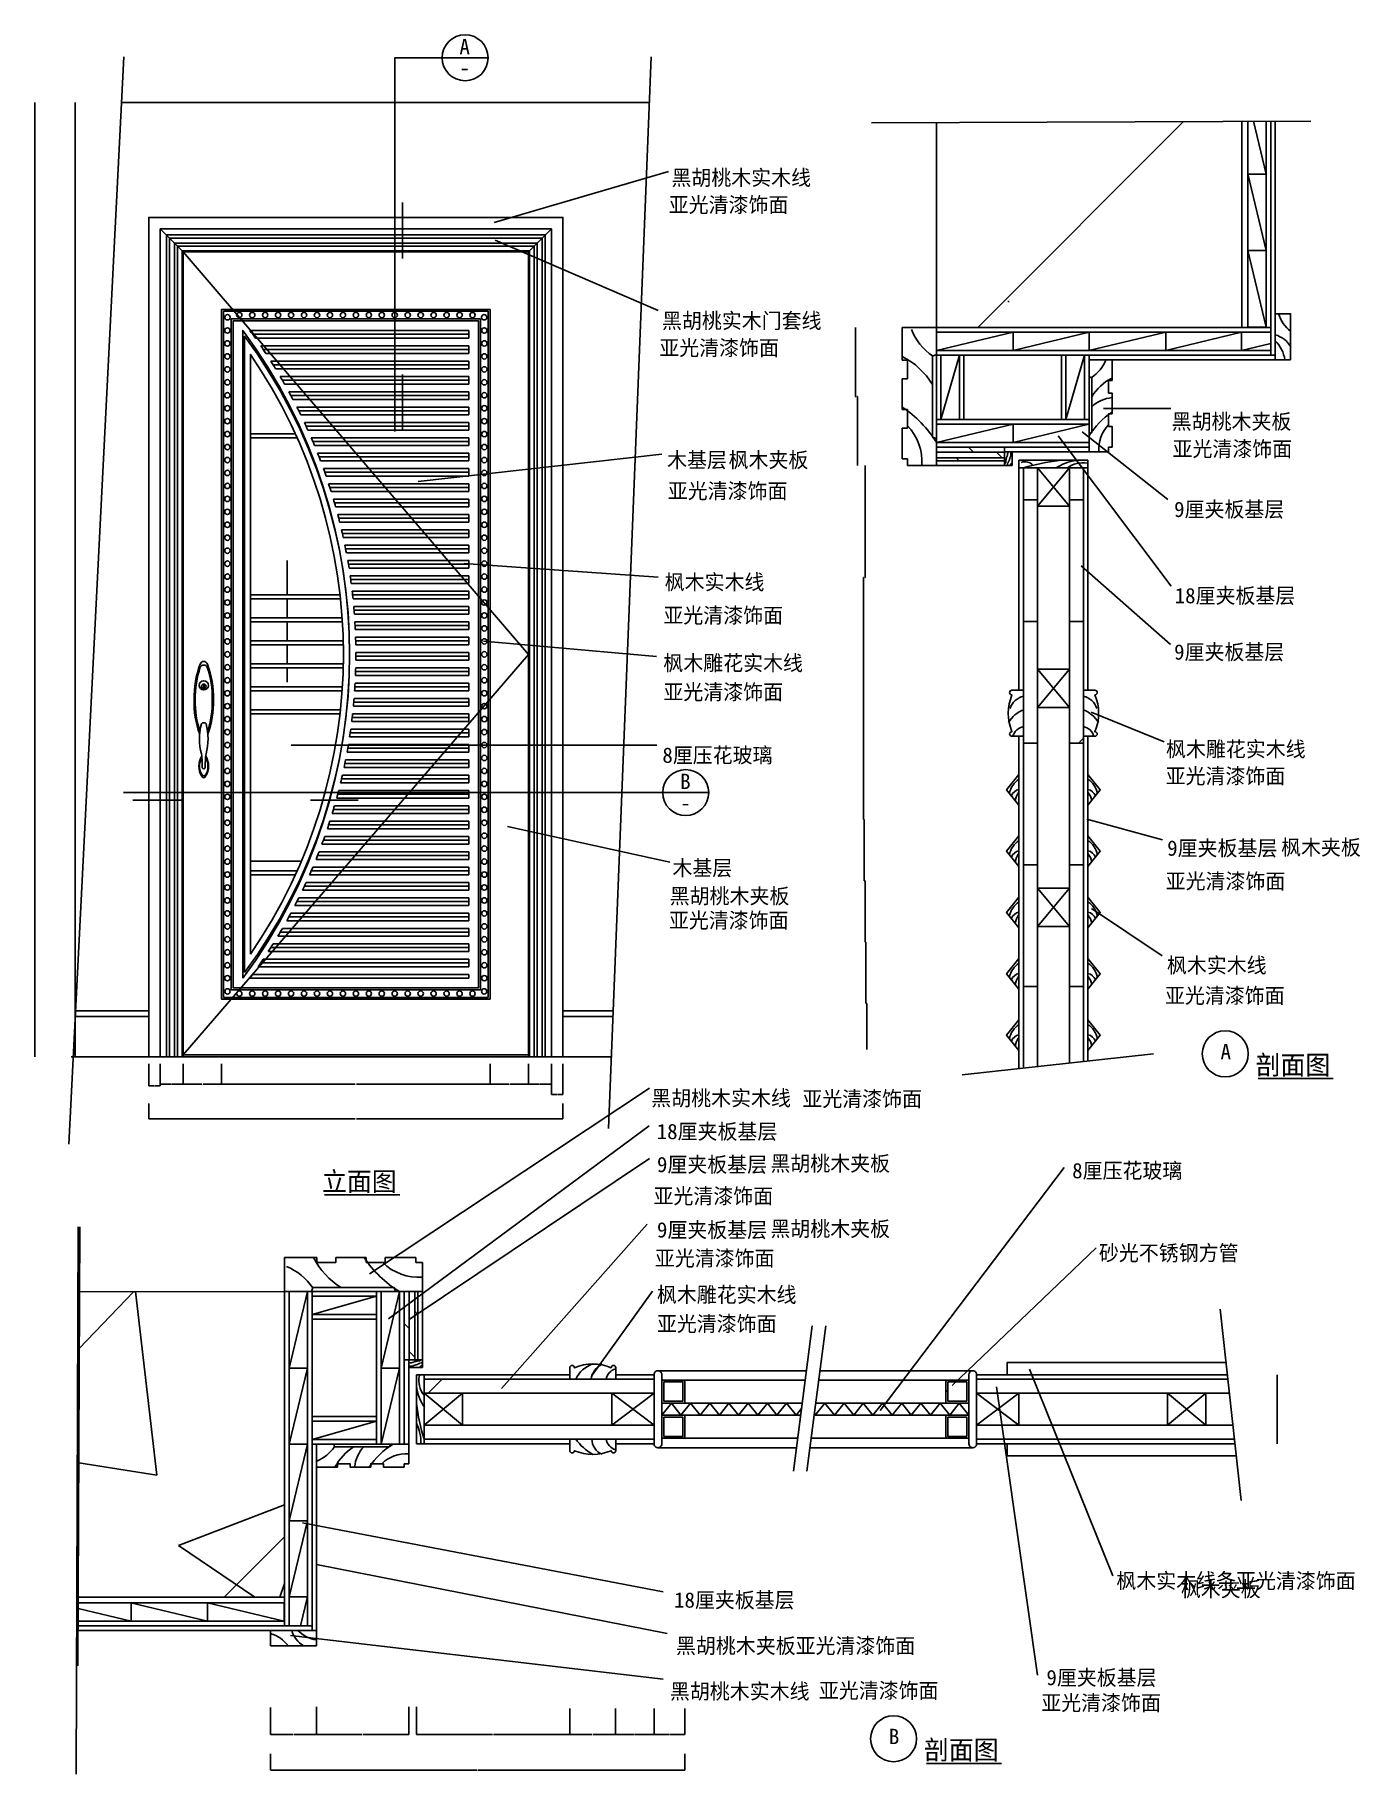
# Model space of a CAD drawing. Header units: metres. Extents: x 136 to 3593, y 168 to 4706.
import ezdxf

# ---------------------------------------------------------------- set-up
doc = ezdxf.new("R2010")
doc.units = ezdxf.units.M
for name, color, linetype in [('2', 2, 'Continuous'), ('3', 3, 'Continuous'), ('4', 4, 'Continuous'), ('7', 7, 'Continuous'), ('BH', 3, 'Continuous'), ('DIM', 3, 'Continuous'), ('TEXT', 3, 'Continuous')]:
    doc.layers.add(name, color=color, linetype=linetype)
doc.dimstyles.get("Standard").update_dxf_attribs({"dimtxt": 2.5, "dimasz": 2.5, "dimexe": 1.25, "dimexo": 0.625, "dimtad": 1, "dimcen": 2.5, "dimazin": 3, "dimtfac": 1, "dimtmove": 0, "dimatfit": 3})

msp = doc.modelspace()

# ---------------------------------------------------------------- texts
at = {"layer": 'TEXT'}
for s, height, p in [('A', 40, (1243.69, 4654.83)), ('-', 40, (1243.59, 4599.63)), ('B', 40, (1819.43, 2738.04)), ('-', 40, (1819.64, 2682.11)), ('A', 40, (3228.48, 2033.36)), ('剖面图', 50, (3319.75, 1993.3)), ('立面图', 50, (885.2, 1689.34)), ('B', 40, (2363.58, 246.53)), ('剖面图', 50, (2454.85, 206.47))]:
    msp.add_text(s, height=height, dxfattribs=at).set_placement(p)
at = {"layer": 'TEXT', "char_height": 40, "attachment_point": 1}
for s, insert in [('黑胡桃木实木线', (1796.52, 4352.98)), ('亚光清漆饰面', (1789.5, 4282.27)), ('黑胡桃实木门套线', (1771.92, 3979.81)), ('亚光清漆饰面', (1764.9, 3909.1)), ('黑胡桃木夹板', (3101.16, 3716.9)), ('亚光清漆饰面', (3103.25, 3645.54)), ('木基层', (1785.25, 3616.66)), ('枫木夹板', (1945.54, 3616.76)), ('亚光清漆饰面', (1787.1, 3535.89)), ('9厘夹板基层', (3107.4, 3487.76)), ('枫木实木线', (1779.06, 3298)), ('18厘夹板基层', (3108.95, 3262.67)), ('亚光清漆饰面', (1775.62, 3211.14)), ('枫木雕花实木线', (1775.44, 3087.01)), ('9厘夹板基层', (3107.4, 3115.71)), ('亚光清漆饰面', (1775.62, 3011.24)), ('枫木雕花实木线', (3086.3, 2862.28)), ('8厘压花玻璃', (1772.92, 2846.5)), ('亚光清漆饰面', (3085.38, 2792.04)), ('9厘夹板基层', (3089.37, 2604.05)), ('枫木夹板', (3386.37, 2605.91)), ('木基层', (1799.25, 2552.22)), ('亚光清漆饰面', (3085.38, 2517.75)), ('黑胡桃木夹板', (1792.09, 2478.96)), ('亚光清漆饰面', (1790.03, 2415.61)), ('枫木实木线', (3088.61, 2298.37)), ('亚光清漆饰面', (3083.6, 2219.33)), ('黑胡桃木实木线', (1743.97, 1951.88)), ('亚光清漆饰面', (2137.98, 1949.93)), ('18厘夹板基层', (1758.19, 1864.82)), ('9厘夹板基层', (1758.82, 1778.56)), ('黑胡桃木夹板', (2054.64, 1781.41)), ('8厘压花玻璃', (2841.56, 1762.64)), ('亚光清漆饰面', (1749.85, 1696.33)), ('9厘夹板基层', (1758.82, 1608.11)), ('黑胡桃木夹板', (2054.64, 1610.95)), ('砂光不锈钢方管', (2911.4, 1547.92)), ('亚光清漆饰面', (1753.41, 1534.07)), ('枫木雕花实木线', (1758.62, 1438.96)), ('亚光清漆饰面', (1758.81, 1363.19)), ('枫木实木线条亚光清漆饰面', (2956.86, 692.61)), ('18厘夹板基层', (1803.36, 642.43)), ('枫木夹板', (3125.05, 671.16)), ('黑胡桃木夹板亚光清漆饰面', (1808.37, 523.17)), ('黑胡桃木实木线', (1792.68, 404.35)), ('亚光清漆饰面', (2181.13, 406.35)), ('9厘夹板基层', (2774.43, 440.21)), ('亚光清漆饰面', (2761.03, 374.28))]:
    msp.add_mtext(s, dxfattribs=dict(at, insert=insert))

# ---------------------------------------------------------------- blocks, each defined once
blk = doc.blocks.new('BH2')
at = {"layer": 'BH'}
blk.add_lwpolyline([(0, 32), (5, 28), (0, 24), (5, 20), (0, 16), (5, 12), (0, 8), (5, 4), (0, 0)], dxfattribs=at)
blk = doc.blocks.new('1')
at = {"layer": '3'}
for p, q in [((-23.17, 182.61), (-23.17, 194.44)), ((-21.17, 182.61), (-21.17, 194.44))]:
    blk.add_line(p, q, dxfattribs=at)
for points in [[(-12.37, 70.86, 0.09), (-0.17, 153.79, 0.09), (-13.11, 238.89, 0.59), (-31.23, 238.89, 0.09), (-44.17, 153.79, 0.09), (-31.97, 70.86, 0.09)], [(-27.03, 2.51, 0.16), (-33.17, -19.57, 0.17), (-26.7, -42.12, 0.59), (-17.64, -42.12, 0.17), (-11.17, -19.57, 0.16), (-17.31, 2.51)]]:
    blk.add_lwpolyline(points, format="xyb", dxfattribs=at)
blk.add_circle((-22.17, 188.52), 6, dxfattribs=at)
at = {"layer": '7'}
for points in [[(-11.66, 63.83, 0.1), (2.83, 153.79, 0.1), (-12.78, 246.72, 0.3), (-22.17, 253.79, 0.3), (-31.56, 246.72, 0.1), (-47.17, 153.79, 0.1), (-32.68, 63.83, 0.1)], [(-27.42, 6.12, 0.16), (-34.67, -19.57, 0.17), (-26.87, -46.04, 0.3), (-22.17, -49.57, 0.3), (-17.47, -46.04, 0.17), (-9.67, -19.57, 0.16), (-16.93, 6.12)]]:
    blk.add_lwpolyline(points, format="xyb", dxfattribs=at)
blk.add_lwpolyline([(-26.17, -24.09, 0.5), (-18.17, -24.09, -0.05), (-16.04, 12.75, 0.13), (-16.17, 90.91, 0.5), (-28.17, 90.91, 0.13), (-28.3, 12.75, -0.05)], format="xyb", close=True, dxfattribs=at)
blk.add_circle((-22.17, 191.3), 12, dxfattribs=at)
blk = doc.blocks.new('*D1')
for p, q in [((136.85, 4529.09), (136.85, 3284.3)), ((136.6, 3284.3), (136.35, 3284.3)), ((136.85, 2039.52), (136.85, 3284.3)), ((136.85, 3284.3), (136.85, 3284.3)), ((137.1, 3284.3), (137.35, 3284.3))]:
    blk.add_line(p, q)
at = {"layer": 'Defpoints'}
for p in [(136.85, 4529.09), (136.85, 3284.3), (136.85, 2039.52)]:
    blk.add_point(p, dxfattribs=at)
at = {"layer": 'BH', "insert": (136.85, 3285.425), "char_height": 1, "attachment_point": 5}
blk.add_mtext('0', dxfattribs=at)
blk = doc.blocks.new('*D2')
for p, q in [((241.92, 4529.09), (241.92, 4379.3)), ((241.67, 4379.3), (241.42, 4379.3)), ((241.92, 4229.52), (241.92, 4379.3)), ((241.92, 4379.3), (241.92, 4379.3)), ((242.17, 4379.3), (242.42, 4379.3))]:
    blk.add_line(p, q)
at = {"layer": 'Defpoints'}
for p in [(241.92, 4529.09), (241.92, 4379.3), (241.92, 4229.52)]:
    blk.add_point(p, dxfattribs=at)
at = {"layer": 'DIM', "insert": (241.92, 4380.425), "char_height": 1, "attachment_point": 5}
blk.add_mtext('0', dxfattribs=at)
blk = doc.blocks.new('*D3')
for p, q in [((751.34, 221.65), (751.34, 179.02)), ((1831.34, 221.37), (1831.34, 179.02)), ((751.59, 179.02), (1289.84, 179.02)), ((1292.84, 179.02), (1831.09, 179.02))]:
    blk.add_line(p, q)
at = {"layer": 'Defpoints'}
for p in [(751.34, 221.65), (1831.34, 221.37), (751.34, 179.02)]:
    blk.add_point(p, dxfattribs=at)
at = {"layer": 'BH', "insert": (1291.34, 179.02), "char_height": 1, "attachment_point": 5}
blk.add_mtext('270', dxfattribs=at)
blk = doc.blocks.new('*D4')
for p, q in [((871.34, 343.7), (871.34, 271.37)), ((1111.35, 343.74), (1111.35, 271.37)), ((990.345, 271.37), (871.09, 271.37)), ((1111.6, 271.37), (992.345, 271.37))]:
    blk.add_line(p, q)
at = {"layer": 'Defpoints'}
for p in [(871.34, 343.7), (1111.35, 343.74), (1111.35, 271.37)]:
    blk.add_point(p, dxfattribs=at)
at = {"layer": 'DIM', "insert": (991.345, 271.37), "char_height": 1, "attachment_point": 5}
blk.add_mtext('60', dxfattribs=at)
blk = doc.blocks.new('*D5')
for p, q in [((751.34, 342.23), (751.34, 271.65)), ((871.34, 342.23), (871.34, 271.65)), ((810.34, 271.65), (751.09, 271.65)), ((871.59, 271.65), (812.34, 271.65))]:
    blk.add_line(p, q)
at = {"layer": 'Defpoints'}
for p in [(751.34, 342.23), (871.34, 342.23), (871.34, 271.65)]:
    blk.add_point(p, dxfattribs=at)
at = {"layer": 'DIM', "insert": (811.34, 271.65), "char_height": 1, "attachment_point": 5}
blk.add_mtext('30', dxfattribs=at)
blk = doc.blocks.new('*D6')
for p, q in [((1531.35, 339.33), (1531.35, 271.37)), ((1651.04, 339.33), (1651.04, 271.37)), ((1531.6, 271.37), (1590.195, 271.37)), ((1592.195, 271.37), (1650.79, 271.37))]:
    blk.add_line(p, q)
at = {"layer": 'Defpoints'}
for p in [(1531.35, 339.33), (1651.04, 339.33), (1531.35, 271.37)]:
    blk.add_point(p, dxfattribs=at)
at = {"layer": 'DIM', "insert": (1591.195, 271.37), "char_height": 1, "attachment_point": 5}
blk.add_mtext('30', dxfattribs=at)
blk = doc.blocks.new('*D7')
for p, q in [((1131.35, 343.74), (1131.35, 271.37)), ((1531.35, 339.33), (1531.35, 271.37)), ((1131.6, 271.37), (1329.85, 271.37)), ((1332.85, 271.37), (1531.1, 271.37))]:
    blk.add_line(p, q)
at = {"layer": 'Defpoints'}
for p in [(1131.35, 343.74), (1531.35, 339.33), (1131.35, 271.37)]:
    blk.add_point(p, dxfattribs=at)
at = {"layer": 'DIM', "insert": (1331.35, 271.37), "char_height": 1, "attachment_point": 5}
blk.add_mtext('100', dxfattribs=at)
blk = doc.blocks.new('*D8')
for p, q in [((1751.34, 339.33), (1751.34, 271.37)), ((1831.34, 339.33), (1831.34, 271.37)), ((1751.59, 271.37), (1790.34, 271.37)), ((1792.34, 271.37), (1831.09, 271.37))]:
    blk.add_line(p, q)
at = {"layer": 'Defpoints'}
for p in [(1751.34, 339.33), (1831.34, 339.33), (1751.34, 271.37)]:
    blk.add_point(p, dxfattribs=at)
at = {"layer": 'DIM', "insert": (1791.34, 271.37), "char_height": 1, "attachment_point": 5}
blk.add_mtext('20', dxfattribs=at)
blk = doc.blocks.new('*D9')
for p, q in [((1651.04, 339.33), (1651.04, 271.37)), ((1751.34, 339.33), (1751.34, 271.37)), ((1651.29, 271.37), (1700.19, 271.37)), ((1702.19, 271.37), (1751.09, 271.37))]:
    blk.add_line(p, q)
at = {"layer": 'Defpoints'}
for p in [(1651.04, 339.33), (1751.34, 339.33), (1651.04, 271.37)]:
    blk.add_point(p, dxfattribs=at)
at = {"layer": 'DIM', "insert": (1701.19, 271.37), "char_height": 1, "attachment_point": 5}
blk.add_mtext('25', dxfattribs=at)
blk = doc.blocks.new('*D10')
for p, q in [((241.92, 4139.52), (241.92, 4064.52)), ((241.67, 4064.52), (241.42, 4064.52)), ((241.92, 3989.52), (241.92, 4064.52)), ((241.92, 4064.52), (241.92, 4064.52)), ((242.17, 4064.52), (242.42, 4064.52))]:
    blk.add_line(p, q)
at = {"layer": 'Defpoints'}
for p in [(241.92, 4139.52), (241.92, 4064.52), (241.92, 3989.52)]:
    blk.add_point(p, dxfattribs=at)
at = {"layer": 'DIM', "insert": (241.92, 4065.645), "char_height": 1, "attachment_point": 5}
blk.add_mtext('0', dxfattribs=at)
blk = doc.blocks.new('*D11')
for p, q in [((241.92, 4199.52), (241.92, 4169.52)), ((241.67, 4169.52), (241.42, 4169.52)), ((241.92, 4139.52), (241.92, 4169.52)), ((241.92, 4169.52), (241.92, 4169.52)), ((242.17, 4169.52), (242.42, 4169.52))]:
    blk.add_line(p, q)
at = {"layer": 'Defpoints'}
for p in [(241.92, 4199.52), (241.92, 4169.52), (241.92, 4139.52)]:
    blk.add_point(p, dxfattribs=at)
at = {"layer": 'DIM', "insert": (241.92, 4170.645), "char_height": 1, "attachment_point": 5}
blk.add_mtext('0', dxfattribs=at)
blk = doc.blocks.new('*D12')
for p, q in [((241.92, 2189.52), (241.92, 2114.52)), ((241.67, 2114.52), (241.42, 2114.52)), ((241.92, 2039.52), (241.92, 2114.52)), ((241.92, 2114.52), (241.92, 2114.52)), ((242.17, 2114.52), (242.42, 2114.52))]:
    blk.add_line(p, q)
at = {"layer": 'Defpoints'}
for p in [(241.92, 2189.52), (241.92, 2114.52), (241.92, 2039.52)]:
    blk.add_point(p, dxfattribs=at)
at = {"layer": 'DIM', "insert": (241.92, 2115.645), "char_height": 1, "attachment_point": 5}
blk.add_mtext('0', dxfattribs=at)
blk = doc.blocks.new('*D13')
for p, q in [((241.92, 3989.52), (241.92, 3089.52)), ((241.67, 3089.52), (241.42, 3089.52)), ((241.92, 2189.52), (241.92, 3089.52)), ((241.92, 3089.52), (241.92, 3089.52)), ((242.17, 3089.52), (242.42, 3089.52))]:
    blk.add_line(p, q)
at = {"layer": 'Defpoints'}
for p in [(241.92, 3989.52), (241.92, 3089.52), (241.92, 2189.52)]:
    blk.add_point(p, dxfattribs=at)
at = {"layer": 'DIM', "insert": (241.92, 3090.645), "char_height": 1, "attachment_point": 5}
blk.add_mtext('0', dxfattribs=at)
blk = doc.blocks.new('*D14')
for p, q in [((433.58, 1917.98), (433.58, 1877.99)), ((1513.58, 1917.98), (1513.58, 1877.99)), ((433.83, 1877.99), (971.58, 1877.99)), ((975.58, 1877.99), (1513.33, 1877.99))]:
    blk.add_line(p, q)
at = {"layer": 'Defpoints'}
for p in [(433.58, 1917.98), (1513.58, 1917.98), (433.58, 1877.99)]:
    blk.add_point(p, dxfattribs=at)
at = {"layer": 'BH', "insert": (973.58, 1877.99), "char_height": 1, "attachment_point": 5}
blk.add_mtext('1080', dxfattribs=at)
blk = doc.blocks.new('*D15')
for p, q in [((623.58, 2021.22), (623.58, 1967.98)), ((1323.58, 2021.22), (1323.58, 1967.98)), ((623.83, 1967.98), (972.08, 1967.98)), ((975.08, 1967.98), (1323.33, 1967.98))]:
    blk.add_line(p, q)
at = {"layer": 'Defpoints'}
for p in [(623.58, 2021.22), (1323.58, 2021.22), (623.58, 1967.98)]:
    blk.add_point(p, dxfattribs=at)
at = {"layer": 'DIM', "insert": (973.58, 1967.98), "char_height": 1, "attachment_point": 5}
blk.add_mtext('700', dxfattribs=at)
blk = doc.blocks.new('*D16')
for p, q in [((523.58, 2021.22), (523.58, 1967.98)), ((623.58, 2021.22), (623.58, 1967.98)), ((523.83, 1967.98), (572.08, 1967.98)), ((575.08, 1967.98), (623.33, 1967.98))]:
    blk.add_line(p, q)
at = {"layer": 'Defpoints'}
for p in [(523.58, 2021.22), (623.58, 2021.22), (523.58, 1967.98)]:
    blk.add_point(p, dxfattribs=at)
at = {"layer": 'DIM', "insert": (573.58, 1967.98), "char_height": 1, "attachment_point": 5}
blk.add_mtext('100', dxfattribs=at)
blk = doc.blocks.new('*D17')
for p, q in [((433.58, 2021.22), (433.58, 1963.98)), ((463.58, 2021.22), (463.58, 1963.98)), ((433.83, 1963.98), (447.58, 1963.98)), ((449.58, 1963.98), (463.33, 1963.98))]:
    blk.add_line(p, q)
at = {"layer": 'Defpoints'}
for p in [(433.58, 2021.22), (463.58, 2021.22), (433.58, 1963.98)]:
    blk.add_point(p, dxfattribs=at)
at = {"layer": 'DIM', "insert": (448.58, 1963.98), "char_height": 1, "attachment_point": 5}
blk.add_mtext('30', dxfattribs=at)
blk = doc.blocks.new('*D18')
for p, q in [((463.58, 2021.22), (463.58, 1967.98)), ((523.58, 2021.22), (523.58, 1967.98)), ((463.83, 1967.98), (492.58, 1967.98)), ((494.58, 1967.98), (523.33, 1967.98))]:
    blk.add_line(p, q)
at = {"layer": 'Defpoints'}
for p in [(463.58, 2021.22), (523.58, 2021.22), (463.58, 1967.98)]:
    blk.add_point(p, dxfattribs=at)
at = {"layer": 'DIM', "insert": (493.58, 1967.98), "char_height": 1, "attachment_point": 5}
blk.add_mtext('60', dxfattribs=at)
blk = doc.blocks.new('*D19')
for p, q in [((1483.58, 2021.22), (1483.58, 1941.14)), ((1513.58, 2021.22), (1513.58, 1941.14)), ((1483.83, 1941.14), (1497.58, 1941.14)), ((1499.58, 1941.14), (1513.33, 1941.14))]:
    blk.add_line(p, q)
at = {"layer": 'Defpoints'}
for p in [(1483.58, 2021.22), (1513.58, 2021.22), (1483.58, 1941.14)]:
    blk.add_point(p, dxfattribs=at)
at = {"layer": 'DIM', "insert": (1498.58, 1941.14), "char_height": 1, "attachment_point": 5}
blk.add_mtext('30', dxfattribs=at)
blk = doc.blocks.new('*D20')
for p, q in [((1423.58, 2021.22), (1423.58, 1967.98)), ((1483.58, 2021.22), (1483.58, 1967.98)), ((1423.83, 1967.98), (1452.58, 1967.98)), ((1454.58, 1967.98), (1483.33, 1967.98))]:
    blk.add_line(p, q)
at = {"layer": 'Defpoints'}
for p in [(1423.58, 2021.22), (1483.58, 2021.22), (1423.58, 1967.98)]:
    blk.add_point(p, dxfattribs=at)
at = {"layer": 'DIM', "insert": (1453.58, 1967.98), "char_height": 1, "attachment_point": 5}
blk.add_mtext('60', dxfattribs=at)
blk = doc.blocks.new('*D21')
for p, q in [((1323.58, 2021.22), (1323.58, 1967.98)), ((1423.58, 2021.22), (1423.58, 1967.98)), ((1323.83, 1967.98), (1372.08, 1967.98)), ((1375.08, 1967.98), (1423.33, 1967.98))]:
    blk.add_line(p, q)
at = {"layer": 'Defpoints'}
for p in [(1323.58, 2021.22), (1423.58, 2021.22), (1323.58, 1967.98)]:
    blk.add_point(p, dxfattribs=at)
at = {"layer": 'DIM', "insert": (1373.58, 1967.98), "char_height": 1, "attachment_point": 5}
blk.add_mtext('100', dxfattribs=at)
blk = doc.blocks.new('*D22')
for p, q in [((241.67, 4243.46), (241.42, 4243.46)), ((241.92, 4229.52), (241.92, 4243.46)), ((241.92, 4199.52), (241.92, 4243.46)), ((241.92, 4243.46), (241.92, 4243.46)), ((242.17, 4243.46), (242.42, 4243.46))]:
    blk.add_line(p, q)
at = {"layer": 'Defpoints'}
for p in [(241.92, 4243.46), (241.92, 4229.52), (241.92, 4199.52)]:
    blk.add_point(p, dxfattribs=at)
at = {"layer": 'DIM', "insert": (241.92, 4244.585), "char_height": 1, "attachment_point": 5}
blk.add_mtext('0', dxfattribs=at)
blk = doc.blocks.new('*D23')
for p, q in [((3376.05, 1210.31), (3376.05, 1120.31)), ((3375.8, 1120.31), (3375.55, 1120.31)), ((3376.05, 1030.31), (3376.05, 1120.31)), ((3376.05, 1120.31), (3376.05, 1120.31)), ((3376.3, 1120.31), (3376.55, 1120.31))]:
    blk.add_line(p, q)
at = {"layer": 'Defpoints'}
for p in [(3376.05, 1210.31), (3376.05, 1120.31), (3376.05, 1030.31)]:
    blk.add_point(p, dxfattribs=at)
at = {"layer": 'DIM', "insert": (3376.05, 1121.435), "char_height": 1, "attachment_point": 5}
blk.add_mtext('45', dxfattribs=at)
blk = doc.blocks.new('*D24')
for p, q in [((2296.96, 2878.69), (2296.96, 2828.54)), ((2296.71, 2828.54), (2296.46, 2828.54)), ((2296.96, 2778.39), (2296.96, 2828.54)), ((2296.96, 2828.54), (2296.96, 2828.54)), ((2297.21, 2828.54), (2297.46, 2828.54))]:
    blk.add_line(p, q)
at = {"layer": 'Defpoints'}
for p in [(2296.96, 2878.69), (2296.96, 2828.54), (2296.96, 2778.39)]:
    blk.add_point(p, dxfattribs=at)
at = {"layer": 'DIM', "insert": (2296.96, 2829.665), "char_height": 1, "attachment_point": 5}
blk.add_mtext('25', dxfattribs=at)
blk = doc.blocks.new('*D25')
for p, q in [((2306.17, 2138.39), (2306.17, 2098.39)), ((2305.92, 2098.39), (2305.67, 2098.39)), ((2306.17, 2058.39), (2306.17, 2098.39)), ((2306.17, 2098.39), (2306.17, 2098.39)), ((2306.42, 2098.39), (2306.67, 2098.39))]:
    blk.add_line(p, q)
at = {"layer": 'Defpoints'}
for p in [(2306.17, 2138.39), (2306.17, 2098.39), (2306.17, 2058.39)]:
    blk.add_point(p, dxfattribs=at)
at = {"layer": 'DIM', "insert": (2306.17, 2099.515), "char_height": 1, "attachment_point": 5}
blk.add_mtext('20', dxfattribs=at)
blk = doc.blocks.new('*D26')
for p, q in [((2301.57, 2458.39), (2301.57, 2418.39)), ((2301.32, 2418.39), (2301.07, 2418.39)), ((2301.57, 2378.39), (2301.57, 2418.39)), ((2301.57, 2418.39), (2301.57, 2418.39)), ((2301.82, 2418.39), (2302.07, 2418.39))]:
    blk.add_line(p, q)
at = {"layer": 'Defpoints'}
for p in [(2301.57, 2458.39), (2301.57, 2418.39), (2301.57, 2378.39)]:
    blk.add_point(p, dxfattribs=at)
at = {"layer": 'DIM', "insert": (2301.57, 2419.515), "char_height": 1, "attachment_point": 5}
blk.add_mtext('20', dxfattribs=at)
blk = doc.blocks.new('*D27')
for p, q in [((2301.57, 2378.39), (2301.57, 2338.39)), ((2301.82, 2338.39), (2303.62, 2338.39)), ((2303.87, 2298.39), (2303.87, 2338.39))]:
    blk.add_line(p, q)
at = {"layer": 'Defpoints'}
for p in [(2301.57, 2378.39), (2301.57, 2338.39), (2303.87, 2298.39)]:
    blk.add_point(p, dxfattribs=at)
at = {"layer": 'DIM', "insert": (2302.72, 2339.515), "char_height": 1, "attachment_point": 5}
blk.add_mtext('20', dxfattribs=at)
blk = doc.blocks.new('*D28')
for p, q in [((2303.87, 2298.39), (2303.87, 2258.39)), ((2303.62, 2258.39), (2303.37, 2258.39)), ((2303.87, 2218.39), (2303.87, 2258.39)), ((2303.87, 2258.39), (2303.87, 2258.39)), ((2304.12, 2258.39), (2304.37, 2258.39))]:
    blk.add_line(p, q)
at = {"layer": 'Defpoints'}
for p in [(2303.87, 2298.39), (2303.87, 2258.39), (2303.87, 2218.39)]:
    blk.add_point(p, dxfattribs=at)
at = {"layer": 'DIM', "insert": (2303.87, 2259.515), "char_height": 1, "attachment_point": 5}
blk.add_mtext('20', dxfattribs=at)
blk = doc.blocks.new('*D29')
for p, q in [((2303.87, 2218.39), (2303.87, 2178.39)), ((2304.12, 2178.39), (2305.92, 2178.39)), ((2306.17, 2138.39), (2306.17, 2178.39))]:
    blk.add_line(p, q)
at = {"layer": 'Defpoints'}
for p in [(2303.87, 2218.39), (2303.87, 2178.39), (2306.17, 2138.39)]:
    blk.add_point(p, dxfattribs=at)
at = {"layer": 'DIM', "insert": (2305.02, 2179.515), "char_height": 1, "attachment_point": 5}
blk.add_mtext('20', dxfattribs=at)
blk = doc.blocks.new('*D30')
for p, q in [((2296.96, 2778.39), (2296.96, 2738.39)), ((2296.71, 2738.39), (2296.46, 2738.39)), ((2296.96, 2698.39), (2296.96, 2738.39)), ((2296.96, 2738.39), (2296.96, 2738.39)), ((2297.21, 2738.39), (2297.46, 2738.39))]:
    blk.add_line(p, q)
at = {"layer": 'Defpoints'}
for p in [(2296.96, 2778.39), (2296.96, 2738.39), (2296.96, 2698.39)]:
    blk.add_point(p, dxfattribs=at)
at = {"layer": 'DIM', "insert": (2296.96, 2739.515), "char_height": 1, "attachment_point": 5}
blk.add_mtext('20', dxfattribs=at)
blk = doc.blocks.new('*D31')
for p, q in [((2296.96, 2698.39), (2296.96, 2658.39)), ((2297.21, 2658.39), (2299.02, 2658.39)), ((2299.27, 2618.39), (2299.27, 2658.39))]:
    blk.add_line(p, q)
at = {"layer": 'Defpoints'}
for p in [(2296.96, 2698.39), (2296.96, 2658.39), (2299.27, 2618.39)]:
    blk.add_point(p, dxfattribs=at)
at = {"layer": 'DIM', "insert": (2298.115, 2659.515), "char_height": 1, "attachment_point": 5}
blk.add_mtext('20', dxfattribs=at)
blk = doc.blocks.new('*D32')
for p, q in [((2299.27, 2618.39), (2299.27, 2578.39)), ((2299.02, 2578.39), (2298.77, 2578.39)), ((2299.27, 2538.39), (2299.27, 2578.39)), ((2299.27, 2578.39), (2299.27, 2578.39)), ((2299.52, 2578.39), (2299.77, 2578.39))]:
    blk.add_line(p, q)
at = {"layer": 'Defpoints'}
for p in [(2299.27, 2618.39), (2299.27, 2578.39), (2299.27, 2538.39)]:
    blk.add_point(p, dxfattribs=at)
at = {"layer": 'DIM', "insert": (2299.27, 2579.515), "char_height": 1, "attachment_point": 5}
blk.add_mtext('20', dxfattribs=at)
blk = doc.blocks.new('*D33')
for p, q in [((2299.27, 2538.39), (2299.27, 2498.39)), ((2299.52, 2498.39), (2301.32, 2498.39)), ((2301.57, 2458.39), (2301.57, 2498.39))]:
    blk.add_line(p, q)
at = {"layer": 'Defpoints'}
for p in [(2299.27, 2538.39), (2299.27, 2498.39), (2301.57, 2458.39)]:
    blk.add_point(p, dxfattribs=at)
at = {"layer": 'DIM', "insert": (2300.42, 2499.515), "char_height": 1, "attachment_point": 5}
blk.add_mtext('20', dxfattribs=at)
blk = doc.blocks.new('*D34')
for p, q in [((2301.37, 3582.19), (2301.37, 3290.28)), ((2297.665, 3290.28), (2296.71, 3290.28)), ((2296.96, 2998.38), (2296.96, 3290.28)), ((2301.62, 3290.28), (2300.665, 3290.28))]:
    blk.add_line(p, q)
at = {"layer": 'Defpoints'}
for p in [(2301.37, 3582.19), (2301.37, 3290.28), (2296.96, 2998.38)]:
    blk.add_point(p, dxfattribs=at)
at = {"layer": 'DIM', "insert": (2299.165, 3290.28), "char_height": 1, "attachment_point": 5}
blk.add_mtext('150', dxfattribs=at)
blk = doc.blocks.new('*D35')
for p, q in [((2296.96, 2998.38), (2296.96, 2938.54)), ((2296.71, 2938.54), (2296.46, 2938.54)), ((2296.96, 2878.69), (2296.96, 2938.54)), ((2296.96, 2938.54), (2296.96, 2938.54)), ((2297.21, 2938.54), (2297.46, 2938.54))]:
    blk.add_line(p, q)
at = {"layer": 'Defpoints'}
for p in [(2296.96, 2998.38), (2296.96, 2938.54), (2296.96, 2878.69)]:
    blk.add_point(p, dxfattribs=at)
at = {"layer": 'DIM', "insert": (2296.96, 2939.665), "char_height": 1, "attachment_point": 5}
blk.add_mtext('30', dxfattribs=at)
blk = doc.blocks.new('*D36')
for p, q in [((2276.32, 3942.19), (2276.32, 3762.19)), ((2277.845, 3762.19), (2276.07, 3762.19)), ((2281.62, 3762.19), (2279.845, 3762.19)), ((2281.37, 3582.19), (2281.37, 3762.19))]:
    blk.add_line(p, q)
at = {"layer": 'Defpoints'}
for p in [(2276.32, 3942.19), (2281.37, 3762.19), (2281.37, 3582.19)]:
    blk.add_point(p, dxfattribs=at)
at = {"layer": 'BH', "insert": (2278.845, 3762.19), "char_height": 1, "attachment_point": 5}
blk.add_mtext('90', dxfattribs=at)

# ---------------------------------------------------------------- dimensions: what is measured, and where the dimension line sits
at = {"layer": 'BH'}
for base, p1, p2, picture, middle in [((136.85, 3284.3), (136.85, 4529.09), (136.85, 2039.52), '*D1', (136.85, 3285.425)), ((433.58, 1877.99), (433.58, 1917.98), (1513.58, 1917.98), '*D14', (973.58, 1877.99))]:
    dim = msp.add_linear_dim(base=base, p1=p1, p2=p2, dimstyle='Standard', dxfattribs=at)
    dim.commit()
    dim.dimension.update_dxf_attribs({"geometry": picture, "text_midpoint": middle})
for base, p1, p2, text, picture, middle in [((2281.37, 3762.19), (2281.37, 3582.19), (2276.32, 3942.19), '90', '*D36', (2278.845, 3762.19)), ((751.34, 179.02), (751.34, 221.65), (1831.34, 221.37), '270', '*D3', (1291.34, 179.02))]:
    dim = msp.add_linear_dim(base=base, p1=p1, p2=p2, text=text, dimstyle='Standard', dxfattribs=at)
    dim.commit()
    dim.dimension.update_dxf_attribs({"geometry": picture, "text_midpoint": middle})
at = {"layer": 'DIM'}
for base, p1, p2, picture, middle in [((241.92, 4379.3), (241.92, 4529.09), (241.92, 4229.52), '*D2', (241.92, 4380.425)), ((241.92, 4243.46), (241.92, 4229.52), (241.92, 4199.52), '*D22', (241.92, 4244.585)), ((241.92, 4169.52), (241.92, 4199.52), (241.92, 4139.52), '*D11', (241.92, 4170.645)), ((241.92, 4064.52), (241.92, 4139.52), (241.92, 3989.52), '*D10', (241.92, 4065.645)), ((241.92, 3089.52), (241.92, 3989.52), (241.92, 2189.52), '*D13', (241.92, 3090.645)), ((241.92, 2114.52), (241.92, 2189.52), (241.92, 2039.52), '*D12', (241.92, 2115.645)), ((433.58, 1963.98), (433.58, 2021.22), (463.58, 2021.22), '*D17', (448.58, 1963.98)), ((463.58, 1967.98), (463.58, 2021.22), (523.58, 2021.22), '*D18', (493.58, 1967.98)), ((523.58, 1967.98), (523.58, 2021.22), (623.58, 2021.22), '*D16', (573.58, 1967.98)), ((623.58, 1967.98), (623.58, 2021.22), (1323.58, 2021.22), '*D15', (973.58, 1967.98)), ((1323.58, 1967.98), (1323.58, 2021.22), (1423.58, 2021.22), '*D21', (1373.58, 1967.98)), ((1423.58, 1967.98), (1423.58, 2021.22), (1483.58, 2021.22), '*D20', (1453.58, 1967.98)), ((1483.58, 1941.14), (1483.58, 2021.22), (1513.58, 2021.22), '*D19', (1498.58, 1941.14))]:
    dim = msp.add_linear_dim(base=base, p1=p1, p2=p2, dimstyle='Standard', dxfattribs=at)
    dim.commit()
    dim.dimension.update_dxf_attribs({"geometry": picture, "text_midpoint": middle})
for base, p1, p2, text, picture, middle in [((2301.37, 3290.28), (2301.37, 3582.19), (2296.96, 2998.38), '150', '*D34', (2299.165, 3290.28)), ((2296.96, 2938.54), (2296.96, 2998.38), (2296.96, 2878.69), '30', '*D35', (2296.96, 2939.665)), ((2296.96, 2828.54), (2296.96, 2878.69), (2296.96, 2778.39), '25', '*D24', (2296.96, 2829.665)), ((2296.96, 2738.39), (2296.96, 2778.39), (2296.96, 2698.39), '20', '*D30', (2296.96, 2739.515)), ((2296.96, 2658.39), (2296.96, 2698.39), (2299.27, 2618.39), '20', '*D31', (2298.115, 2659.515)), ((2299.27, 2578.39), (2299.27, 2618.39), (2299.27, 2538.39), '20', '*D32', (2299.27, 2579.515)), ((2299.27, 2498.39), (2299.27, 2538.39), (2301.57, 2458.39), '20', '*D33', (2300.42, 2499.515)), ((2301.57, 2418.39), (2301.57, 2458.39), (2301.57, 2378.39), '20', '*D26', (2301.57, 2419.515)), ((2301.57, 2338.39), (2301.57, 2378.39), (2303.87, 2298.39), '20', '*D27', (2302.72, 2339.515)), ((2303.87, 2258.39), (2303.87, 2298.39), (2303.87, 2218.39), '20', '*D28', (2303.87, 2259.515)), ((2303.87, 2178.39), (2303.87, 2218.39), (2306.17, 2138.39), '20', '*D29', (2305.02, 2179.515)), ((2306.17, 2098.39), (2306.17, 2138.39), (2306.17, 2058.39), '20', '*D25', (2306.17, 2099.515)), ((3376.05, 1120.31), (3376.05, 1210.31), (3376.05, 1030.31), '45', '*D23', (3376.05, 1121.435)), ((871.34, 271.65), (871.34, 342.23), (751.34, 342.23), '30', '*D5', (811.34, 271.65)), ((1111.35, 271.37), (1111.35, 343.74), (871.34, 343.7), '60', '*D4', (991.345, 271.37)), ((1131.35, 271.37), (1131.35, 343.74), (1531.35, 339.33), '100', '*D7', (1331.35, 271.37)), ((1531.35, 271.37), (1531.35, 339.33), (1651.04, 339.33), '30', '*D6', (1591.195, 271.37)), ((1651.04, 271.37), (1651.04, 339.33), (1751.34, 339.33), '25', '*D9', (1701.19, 271.37)), ((1751.34, 271.37), (1751.34, 339.33), (1831.34, 339.33), '20', '*D8', (1791.34, 271.37))]:
    dim = msp.add_linear_dim(base=base, p1=p1, p2=p2, text=text, dimstyle='Standard', dxfattribs=at)
    dim.commit()
    dim.dimension.update_dxf_attribs({"geometry": picture, "text_midpoint": middle})

# ---------------------------------------------------------------- hatches: boundary and pattern name
at = {"layer": 'BH'}
h = msp.add_hatch(dxfattribs=at)
h.set_pattern_fill('AR-CONC', scale=20)
h.paths.add_polyline_path([(2487.66, 4476.69), (2487.34, 3957.1), (2487.35, 3942.21), (3284.33, 3942.21), (3284.33, 4479.9)])
h = msp.add_hatch(dxfattribs=at)
h.set_pattern_fill('ANSI31', scale=300)
h.paths.add_polyline_path([(3284.33, 4479.9), (2487.66, 4476.69), (2487.34, 3957.1), (2487.35, 3942.21), (3284.33, 3942.21)])
h = msp.add_hatch(dxfattribs=at)
h.set_pattern_fill('CROSS', scale=100)
h.paths.add_polyline_path([(698.58, 3871.84), (698.58, 3664.52), (814.57, 3664.52, 0.04)])
h.paths.add_polyline_path([(819.05, 3654.52), (698.58, 3654.52), (698.58, 3244.52), (929.95, 3244.52, 0.08)])
h.paths.add_polyline_path([(931.03, 3234.52), (698.58, 3234.52), (698.58, 3184.52), (935.35, 3184.52, 0.01)])
h.paths.add_polyline_path([(935.99, 3174.52), (698.58, 3174.52), (698.58, 3124.52), (938.14, 3124.52, 0.01)])
h.paths.add_polyline_path([(938.36, 3114.52), (698.58, 3114.52), (698.58, 3064.52), (938.36, 3064.52, 0.01)])
h.paths.add_polyline_path([(938.14, 3054.52), (698.58, 3054.52), (698.58, 3004.52), (935.99, 3004.52, 0.01)])
h.paths.add_polyline_path([(935.35, 2994.52), (698.58, 2994.52), (698.58, 2944.52), (931.03, 2944.52, 0.01)])
h.paths.add_polyline_path([(929.95, 2934.52), (698.58, 2934.52), (698.58, 2524.52), (819.05, 2524.52, 0.08)])
h.paths.add_polyline_path([(814.57, 2514.52), (698.58, 2514.52), (698.58, 2307.2, 0.04)])
h = msp.add_hatch(dxfattribs=at)
h.set_pattern_fill('AR-RROOF', scale=200)
h.paths.add_polyline_path([(814.57, 3664.52, 0.04), (698.58, 3871.84), (698.58, 3664.52)])
h.paths.add_polyline_path([(819.05, 3654.52), (698.58, 3654.52), (698.58, 3244.52), (929.95, 3244.52, 0.08)])
h.paths.add_polyline_path([(935.35, 3184.52, 0.01), (931.03, 3234.52), (698.58, 3234.52), (698.58, 3184.52)])
h.paths.add_polyline_path([(698.58, 3174.52), (698.58, 3124.52), (938.14, 3124.52, 0.01), (935.99, 3174.52)])
h.paths.add_polyline_path([(938.36, 3064.52, 0.01), (938.36, 3114.52), (698.58, 3114.52), (698.58, 3064.52)])
h.paths.add_polyline_path([(935.99, 3004.52, 0.01), (938.14, 3054.52), (698.58, 3054.52), (698.58, 3004.52)])
h.paths.add_polyline_path([(698.58, 2994.52), (698.58, 2944.52), (931.03, 2944.52, 0.01), (935.35, 2994.52)])
h.paths.add_polyline_path([(698.58, 2934.52), (698.58, 2524.52), (819.05, 2524.52, 0.08), (929.95, 2934.52)])
h.paths.add_polyline_path([(698.58, 2514.52), (698.58, 2307.2, 0.04), (814.57, 2514.52)])
h = msp.add_hatch(dxfattribs=at)
h.set_pattern_fill('DOLMIT', scale=50)
h.paths.add_polyline_path([(2714.73, 2010.45), (2750.73, 2014.42), (2750.73, 3575.76), (2714.73, 3575.76)])
h = msp.add_hatch(dxfattribs=at)
h.set_pattern_fill('DOLMIT', scale=50)
h.paths.add_polyline_path([(2834.73, 2023.67), (2870.73, 2027.63), (2870.73, 3575.76), (2834.73, 3575.76)])
h = msp.add_hatch(dxfattribs=at)
h.set_pattern_fill('AR-CONC', scale=20)
h.paths.add_polyline_path([(249.63, 630.22), (787.32, 630.22), (787.32, 1427.2), (772.43, 1427.21), (252.84, 1426.89)])
h = msp.add_hatch(dxfattribs=at)
h.set_pattern_fill('ANSI31', scale=300)
h.paths.add_polyline_path([(787.32, 630.22), (787.32, 1427.2), (772.43, 1427.21), (252.84, 1426.89), (249.63, 630.22)])
h = msp.add_hatch(dxfattribs=at)
h.set_pattern_fill('DOLMIT', scale=50)
h.paths.add_polyline_path([(1751.34, 1162.31), (1751.34, 1198.31), (1151.34, 1198.31), (1151.34, 1162.31)])
h = msp.add_hatch(dxfattribs=at)
h.set_pattern_fill('ANSI32', scale=30)
h.paths.add_polyline_path([(1831.34, 1191.31, 0.41), (1826.34, 1196.31), (1776.34, 1196.31, 0.41), (1771.34, 1191.31), (1771.34, 1136.31), (1831.34, 1136.31)])
h.paths.add_polyline_path([(1826.34, 1141.31), (1776.34, 1141.31), (1776.34, 1191.31), (1826.34, 1191.31)])
h = msp.add_hatch(dxfattribs=at)
h.set_pattern_fill('ANSI32', scale=30)
h.paths.add_polyline_path([(2512.28, 1136.31), (2572.28, 1136.31), (2572.28, 1191.31, 0.41), (2567.28, 1196.31), (2517.28, 1196.31, 0.41), (2512.28, 1191.31)])
h.paths.add_polyline_path([(2517.28, 1191.31), (2567.28, 1191.31), (2567.28, 1141.31), (2517.28, 1141.31)])
h = msp.add_hatch(dxfattribs=at)
h.set_pattern_fill('DOLMIT', scale=50)
h.paths.add_polyline_path([(2592.28, 1198.31), (2592.28, 1162.31), (3251.79, 1162.31), (3247.83, 1198.31)])
h = msp.add_hatch(dxfattribs=at)
h.set_pattern_fill('ANSI32', scale=30)
h.paths.add_polyline_path([(1831.34, 1104.31), (1771.34, 1104.31), (1771.34, 1049.31, 0.41), (1776.34, 1044.31), (1826.34, 1044.31, 0.41), (1831.34, 1049.31)])
h.paths.add_polyline_path([(1826.34, 1049.31), (1776.34, 1049.31), (1776.34, 1099.31), (1826.34, 1099.31)])
h = msp.add_hatch(dxfattribs=at)
h.set_pattern_fill('ANSI32', scale=30)
h.paths.add_polyline_path([(2512.28, 1049.31, 0.41), (2517.28, 1044.31), (2567.28, 1044.31, 0.41), (2572.28, 1049.31), (2572.28, 1104.31), (2512.28, 1104.31)])
h.paths.add_polyline_path([(2517.28, 1099.31), (2567.28, 1099.31), (2567.28, 1049.31), (2517.28, 1049.31)])
h = msp.add_hatch(dxfattribs=at)
h.set_pattern_fill('DOLMIT', scale=50)
h.paths.add_polyline_path([(1151.34, 1078.31), (1151.34, 1042.31), (1751.34, 1042.31), (1751.34, 1078.31)])
h = msp.add_hatch(dxfattribs=at)
h.set_pattern_fill('DOLMIT', scale=50)
h.paths.add_polyline_path([(3261.04, 1078.31), (2592.28, 1078.31), (2592.28, 1042.31), (3265, 1042.31)])

# ---------------------------------------------------------------- linework, layer by layer
at = {"layer": '2'}
for p, q in [((2487.33, 3942.21), (2487.66, 4476.69)), ((3284.33, 3942.21), (3284.33, 4479.9)), ((2487.33, 3942.21), (3284.33, 3942.21)), ((230.85, 2039.52), (1639.92, 2039.52)), ((443.58, 2039.52), (1503.58, 2039.52)), ((787.32, 1427.22), (252.84, 1426.89)), ((787.32, 1427.22), (787.32, 630.22)), ((787.32, 630.22), (249.63, 630.22))]:
    msp.add_line(p, q, dxfattribs=at)
at = {"layer": '3'}
for p, q in [((1744.04, 4648.4), (1632.46, 1852.74)), ((463.58, 4199.52), (523.58, 4139.52)), ((1423.58, 4139.52), (1483.58, 4199.52)), ((1268.58, 3934.52), (697.23, 3934.52)), ((1268.58, 3924.52), (704.49, 3924.52)), ((1268.58, 3914.52), (711.62, 3914.52)), ((1268.58, 3914.52), (1268.58, 3934.52)), ((1268.58, 3894.52), (725.49, 3894.52)), ((1268.58, 3884.52), (732.24, 3884.52)), ((1268.58, 3874.52), (738.86, 3874.52)), ((1268.58, 3874.52), (1268.58, 3894.52)), ((1268.58, 3854.52), (751.76, 3854.52)), ((1268.58, 3844.52), (758.04, 3844.52)), ((1268.58, 3834.52), (764.2, 3834.52)), ((1268.58, 3814.52), (776.18, 3814.52)), ((1268.58, 3834.52), (1268.58, 3854.52)), ((1268.58, 3794.52), (1268.58, 3814.52)), ((1268.58, 3804.52), (782.01, 3804.52)), ((1268.58, 3794.52), (787.73, 3794.52)), ((1268.58, 3774.52), (798.85, 3774.52)), ((1268.58, 3754.52), (1268.58, 3774.52)), ((1268.58, 3764.52), (804.25, 3764.52)), ((1268.58, 3754.52), (809.56, 3754.52)), ((1268.58, 3734.52), (819.86, 3734.52)), ((1268.58, 3724.52), (824.87, 3724.52)), ((1268.58, 3714.52), (1268.58, 3734.52)), ((1268.58, 3714.52), (829.77, 3714.52)), ((1268.58, 3694.52), (839.3, 3694.52)), ((1268.58, 3684.52), (843.92, 3684.52)), ((1268.58, 3674.52), (1268.58, 3694.52)), ((1268.58, 3674.52), (848.45, 3674.52)), ((1268.58, 3654.52), (857.24, 3654.52)), ((1268.58, 3644.52), (861.49, 3644.52)), ((1268.58, 3634.52), (865.66, 3634.52)), ((1268.58, 3634.52), (1268.58, 3654.52)), ((1268.58, 3614.52), (873.73, 3614.52)), ((1268.58, 3604.52), (877.63, 3604.52)), ((1268.58, 3594.52), (881.45, 3594.52)), ((1268.58, 3594.52), (1268.58, 3614.52)), ((2667.21, 3588.28), (2667.21, 3587.81)), ((2667.67, 3588.28), (2667.21, 3588.28)), ((2667.67, 3588.74), (2667.67, 3588.28)), ((2668.14, 3588.74), (2667.67, 3588.74)), ((2668.6, 3595.22), (2668.14, 3594.75)), ((2668.14, 3594.75), (2668.14, 3588.74)), ((2669.06, 3597.07), (2668.6, 3596.14)), ((2668.6, 3596.14), (2668.6, 3595.22)), ((2669.53, 3599.38), (2669.06, 3597.99)), ((2669.06, 3597.99), (2669.06, 3597.07)), ((2669.99, 3601.69), (2669.53, 3600.31)), ((2669.53, 3600.31), (2669.53, 3599.38)), ((2670.45, 3603.55), (2669.99, 3602.62)), ((2669.99, 3602.62), (2669.99, 3601.69)), ((2670.92, 3604.47), (2670.45, 3604.01)), ((2670.45, 3604.01), (2670.45, 3603.55)), ((2671.38, 3605.4), (2670.92, 3604.47)), ((2671.84, 3605.86), (2671.38, 3605.4)), ((2672.3, 3606.32), (2671.84, 3605.86)), ((2672.77, 3608.17), (2672.3, 3607.25)), ((2672.3, 3607.25), (2672.3, 3606.32)), ((2673.23, 3610.95), (2672.77, 3609.56)), ((2672.77, 3609.56), (2672.77, 3608.17)), ((2673.23, 3585.04), (2672.77, 3584.57)), ((2673.23, 3616.96), (2673.69, 3616.04)), ((2673.69, 3613.73), (2673.23, 3613.26)), ((2673.23, 3613.26), (2673.23, 3610.95)), ((2674.16, 3588.74), (2673.23, 3585.96)), ((2673.23, 3585.96), (2673.23, 3585.04)), ((2673.69, 3616.04), (2673.69, 3613.73)), ((2674.62, 3590.13), (2674.16, 3588.74)), ((2675.08, 3591.05), (2674.62, 3590.13)), ((2675.55, 3592.44), (2675.08, 3591.98)), ((2675.08, 3591.98), (2675.08, 3591.05)), ((2676.01, 3593.37), (2675.55, 3592.9)), ((2675.55, 3592.9), (2675.55, 3592.44)), ((2676.47, 3593.83), (2676.01, 3593.37)), ((2676.94, 3594.75), (2676.47, 3593.83)), ((2677.4, 3595.22), (2676.94, 3594.75)), ((2677.86, 3596.14), (2677.4, 3595.68)), ((2677.4, 3595.68), (2677.4, 3595.22)), ((2678.32, 3597.53), (2677.86, 3596.6)), ((2677.86, 3596.6), (2677.86, 3596.14)), ((2678.79, 3600.31), (2678.32, 3598.92)), ((2678.32, 3598.92), (2678.32, 3597.53)), ((2679.25, 3601.23), (2678.79, 3600.31)), ((2679.71, 3602.62), (2679.25, 3602.16)), ((2679.25, 3602.16), (2679.25, 3601.23)), ((2680.18, 3603.55), (2679.71, 3602.62)), ((2680.64, 3604.93), (2680.18, 3604.01)), ((2680.18, 3604.01), (2680.18, 3603.55)), ((2681.1, 3606.32), (2680.64, 3604.93)), ((2681.1, 3585.5), (2680.64, 3584.57)), ((2681.57, 3607.25), (2681.1, 3606.32)), ((2682.03, 3586.43), (2681.1, 3585.5)), ((2682.03, 3608.17), (2681.57, 3607.25)), ((2682.03, 3616.96), (2682.03, 3608.17)), ((2682.95, 3587.81), (2682.03, 3586.43)), ((2684.34, 3588.74), (2682.95, 3587.81)), ((2684.81, 3589.2), (2684.34, 3588.74)), ((1268.58, 3574.52), (888.83, 3574.52)), ((1268.58, 3564.52), (892.39, 3564.52)), ((1268.58, 3554.52), (895.87, 3554.52)), ((1268.58, 3554.52), (1268.58, 3574.52)), ((2672.3, 3583.19), (2671.84, 3582.72)), ((2671.84, 3582.72), (2671.84, 3582.26)), ((2672.77, 3584.11), (2672.3, 3583.65)), ((2672.3, 3583.65), (2672.3, 3583.19)), ((2672.77, 3584.57), (2672.77, 3584.11)), ((2679.71, 3583.19), (2679.25, 3582.26)), ((2680.18, 3583.65), (2679.71, 3583.19)), ((2680.64, 3584.57), (2680.18, 3583.65)), ((1268.58, 3534.52), (902.58, 3534.52)), ((1268.58, 3524.52), (905.82, 3524.52)), ((1268.58, 3514.52), (908.97, 3514.52)), ((1268.58, 3494.52), (915.04, 3494.52)), ((1268.58, 3514.52), (1268.58, 3534.52)), ((1268.58, 3474.52), (1268.58, 3494.52)), ((1268.58, 3484.52), (917.95, 3484.52)), ((1268.58, 3474.52), (920.78, 3474.52)), ((1268.58, 3454.52), (926.22, 3454.52)), ((1268.58, 3434.52), (1268.58, 3454.52)), ((1268.58, 3444.52), (928.82, 3444.52)), ((1268.58, 3434.52), (931.34, 3434.52)), ((1268.58, 3414.52), (936.16, 3414.52)), ((1268.58, 3404.52), (938.46, 3404.52)), ((1268.58, 3394.52), (1268.58, 3414.52)), ((1268.58, 3394.52), (940.68, 3394.52)), ((1268.58, 3374.52), (944.9, 3374.52)), ((1268.58, 3364.52), (946.89, 3364.52)), ((1268.58, 3354.52), (1268.58, 3374.52)), ((1268.58, 3354.52), (948.82, 3354.52)), ((1268.58, 3334.52), (952.44, 3334.52)), ((1268.58, 3324.52), (954.14, 3324.52)), ((1268.58, 3314.52), (955.77, 3314.52)), ((1268.58, 3314.52), (1268.58, 3334.52)), ((1268.58, 3294.52), (958.81, 3294.52)), ((1268.58, 3284.52), (960.23, 3284.52)), ((1268.58, 3274.52), (961.57, 3274.52)), ((1268.58, 3274.52), (1268.58, 3294.52)), ((1268.58, 3254.52), (964.03, 3254.52)), ((1268.58, 3244.52), (965.16, 3244.52)), ((1268.58, 3234.52), (966.21, 3234.52)), ((1268.58, 3234.52), (1268.58, 3254.52)), ((1268.58, 3214.52), (968.11, 3214.52)), ((1268.58, 3204.52), (968.95, 3204.52)), ((1268.58, 3194.52), (969.72, 3194.52)), ((1268.58, 3194.52), (1268.58, 3214.52)), ((1268.58, 3174.52), (971.06, 3174.52)), ((1268.58, 3164.52), (971.62, 3164.52)), ((1268.58, 3154.52), (972.11, 3154.52)), ((1268.58, 3134.52), (972.88, 3134.52)), ((1268.58, 3154.52), (1268.58, 3174.52)), ((1268.58, 3114.52), (1268.58, 3134.52)), ((1268.58, 3124.52), (973.16, 3124.52)), ((1268.58, 3114.52), (973.36, 3114.52)), ((1268.58, 3094.52), (973.57, 3094.52)), ((1268.58, 3074.52), (1268.58, 3094.52)), ((1268.58, 3044.52), (972.88, 3044.52)), ((1268.58, 3054.52), (973.16, 3054.52)), ((1268.58, 3074.52), (973.5, 3074.52)), ((1268.58, 3084.52), (973.57, 3084.52)), ((1268.58, 3034.52), (1268.58, 3054.52)), ((1268.58, 3004.52), (971.06, 3004.52)), ((1268.58, 3014.52), (971.62, 3014.52)), ((1268.58, 3034.52), (972.53, 3034.52)), ((1268.58, 2994.52), (1268.58, 3014.52)), ((1268.58, 2954.52), (967.2, 2954.52)), ((1268.58, 2964.52), (968.11, 2964.52)), ((1268.58, 2974.52), (968.95, 2974.52)), ((1268.58, 2994.52), (970.42, 2994.52)), ((1268.58, 2954.52), (1268.58, 2974.52)), ((1268.58, 2914.52), (962.84, 2914.52)), ((1268.58, 2924.52), (964.03, 2924.52)), ((1268.58, 2934.52), (965.16, 2934.52)), ((1268.58, 2914.52), (1268.58, 2934.52)), ((1268.58, 2874.52), (957.33, 2874.52)), ((1268.58, 2884.52), (958.81, 2884.52)), ((1268.58, 2894.52), (960.23, 2894.52)), ((1268.58, 2874.52), (1268.58, 2894.52)), ((1268.58, 2814.52), (946.89, 2814.52)), ((1268.58, 2834.52), (950.66, 2834.52)), ((1268.58, 2844.52), (952.44, 2844.52)), ((1268.58, 2854.52), (954.14, 2854.52)), ((1268.58, 2834.52), (1268.58, 2854.52)), ((1268.58, 2794.52), (1268.58, 2814.52)), ((1268.58, 2774.52), (938.46, 2774.52)), ((1268.58, 2794.52), (942.83, 2794.52)), ((1268.58, 2804.52), (944.9, 2804.52)), ((1268.58, 2754.52), (1268.58, 2774.52)), ((1268.58, 2724.52), (926.22, 2724.52)), ((1268.58, 2734.52), (928.82, 2734.52)), ((1268.58, 2754.52), (933.79, 2754.52)), ((1268.58, 2764.52), (936.16, 2764.52)), ((1268.58, 2714.52), (1268.58, 2734.52)), ((1268.58, 2684.52), (915.04, 2684.52)), ((1268.58, 2694.52), (917.95, 2694.52)), ((1268.58, 2714.52), (923.54, 2714.52)), ((1268.58, 2674.52), (1268.58, 2694.52)), ((1268.58, 2634.52), (899.27, 2634.52)), ((1268.58, 2644.52), (902.58, 2644.52)), ((1268.58, 2654.52), (905.82, 2654.52)), ((1268.58, 2674.52), (912.04, 2674.52)), ((1268.58, 2634.52), (1268.58, 2654.52)), ((1268.58, 2594.52), (885.18, 2594.52)), ((1268.58, 2604.52), (888.83, 2604.52)), ((1268.58, 2614.52), (892.39, 2614.52)), ((1268.58, 2594.52), (1268.58, 2614.52)), ((1268.58, 2554.52), (869.74, 2554.52)), ((1268.58, 2564.52), (873.73, 2564.52)), ((1268.58, 2574.52), (877.63, 2574.52)), ((1268.58, 2554.52), (1268.58, 2574.52)), ((1268.58, 2514.52), (852.89, 2514.52)), ((1268.58, 2524.52), (857.24, 2524.52)), ((1268.58, 2534.52), (861.49, 2534.52)), ((1268.58, 2514.52), (1268.58, 2534.52)), ((1268.58, 2454.52), (824.87, 2454.52)), ((1268.58, 2474.52), (834.59, 2474.52)), ((1268.58, 2484.52), (839.3, 2484.52)), ((1268.58, 2494.52), (843.92, 2494.52)), ((1268.58, 2474.52), (1268.58, 2494.52)), ((1268.58, 2434.52), (1268.58, 2454.52)), ((1268.58, 2414.52), (804.25, 2414.52)), ((1268.58, 2434.52), (814.76, 2434.52)), ((1268.58, 2444.52), (819.86, 2444.52)), ((1268.58, 2394.52), (1268.58, 2414.52)), ((1268.58, 2364.52), (776.18, 2364.52)), ((1268.58, 2374.52), (782.01, 2374.52)), ((1268.58, 2394.52), (793.34, 2394.52)), ((1268.58, 2404.52), (798.85, 2404.52)), ((1268.58, 2354.52), (1268.58, 2374.52)), ((1268.58, 2314.52), (745.37, 2314.52)), ((1268.58, 2324.52), (751.76, 2324.52)), ((1268.58, 2334.52), (758.04, 2334.52)), ((1268.58, 2354.52), (770.24, 2354.52)), ((1268.58, 2314.52), (1268.58, 2334.52)), ((1268.58, 2274.52), (718.61, 2274.52)), ((1268.58, 2284.52), (725.49, 2284.52)), ((1268.58, 2294.52), (732.24, 2294.52)), ((1268.58, 2274.52), (1268.58, 2294.52)), ((1268.58, 2244.52), (697.23, 2244.52)), ((697.23, 2244.52), (1268.58, 2244.52)), ((1268.58, 2254.52), (704.49, 2254.52)), ((1268.58, 2244.52), (1268.58, 2254.52)), ((523.58, 2044.52), (1423.58, 2044.52)), ((2114.86, 958.73), (2163.95, 1337.78)), ((2149.86, 958.73), (2198.95, 1337.78)), ((1112.57, 1241.32), (1113.49, 1240.86)), ((1112.57, 1232.52), (1121.36, 1232.52)), ((1113.49, 1240.86), (1115.8, 1240.86)), ((1115.8, 1240.86), (1116.27, 1241.32)), ((1116.27, 1241.32), (1118.58, 1241.32)), ((1118.58, 1241.32), (1119.97, 1241.79)), ((1119.97, 1241.79), (1121.36, 1241.79)), ((1121.36, 1241.79), (1122.28, 1242.25)), ((1121.36, 1232.52), (1122.28, 1232.99)), ((1122.28, 1242.25), (1123.21, 1242.25)), ((1122.28, 1232.99), (1123.21, 1233.45)), ((1123.21, 1242.25), (1123.67, 1242.71)), ((1123.21, 1233.45), (1124.6, 1233.91)), ((1123.67, 1242.71), (1124.13, 1243.17)), ((1124.13, 1243.17), (1125.06, 1243.64)), ((1124.6, 1233.91), (1125.52, 1234.38)), ((1125.06, 1243.64), (1125.52, 1244.1)), ((1125.52, 1244.1), (1125.98, 1244.1)), ((1125.52, 1234.38), (1125.98, 1234.38)), ((1125.98, 1244.1), (1126.91, 1244.56)), ((1125.98, 1234.38), (1126.91, 1234.84)), ((1126.91, 1244.56), (1127.83, 1244.56)), ((1126.91, 1234.84), (1127.37, 1235.3)), ((1127.37, 1235.3), (1128.3, 1235.3)), ((1127.83, 1244.56), (1129.22, 1245.03)), ((1128.3, 1235.3), (1129.22, 1235.77)), ((1129.22, 1245.03), (1130.15, 1245.03)), ((1129.22, 1235.77), (1130.61, 1236.23)), ((1130.15, 1245.03), (1131.54, 1245.49)), ((1130.61, 1236.23), (1132, 1236.23)), ((1131.54, 1245.49), (1132.46, 1245.49)), ((1132, 1236.23), (1132.92, 1236.69)), ((1132.46, 1245.49), (1133.39, 1245.95)), ((1132.92, 1236.69), (1133.39, 1236.69)), ((1133.39, 1245.95), (1134.31, 1245.95)), ((1133.39, 1236.69), (1133.85, 1237.15)), ((1133.85, 1237.15), (1134.31, 1237.15)), ((1134.31, 1245.95), (1134.78, 1246.42)), ((1134.31, 1237.15), (1134.78, 1237.62)), ((1134.78, 1246.42), (1140.79, 1246.42)), ((1134.78, 1237.62), (1135.7, 1238.08)), ((1135.7, 1238.08), (1136.16, 1238.54)), ((1136.16, 1238.54), (1136.63, 1239.01)), ((1136.63, 1239.01), (1137.09, 1239.01)), ((1137.09, 1239.01), (1137.55, 1239.47)), ((1137.55, 1239.47), (1138.48, 1239.47)), ((1138.48, 1239.47), (1139.4, 1239.93)), ((1139.4, 1239.93), (1140.79, 1240.4)), ((1140.33, 1229.75), (1140.79, 1230.21)), ((1140.79, 1246.42), (1140.79, 1246.88)), ((1140.79, 1246.88), (1141.25, 1246.88)), ((1140.79, 1240.4), (1143.57, 1241.32)), ((1140.79, 1230.21), (1141.72, 1231.6)), ((1141.25, 1246.88), (1141.25, 1247.34)), ((1141.25, 1247.34), (1141.72, 1247.34)), ((1141.72, 1231.6), (1143.1, 1232.52)), ((1143.1, 1232.52), (1144.03, 1233.45)), ((1143.57, 1241.32), (1144.49, 1241.32)), ((1144.03, 1233.45), (1144.96, 1233.91)), ((1144.49, 1241.32), (1144.96, 1241.79)), ((1144.96, 1241.79), (1145.42, 1241.79)), ((1144.96, 1233.91), (1145.88, 1234.38)), ((1145.42, 1241.79), (1145.88, 1242.25)), ((1145.88, 1242.25), (1146.34, 1242.25)), ((1145.88, 1234.38), (1146.34, 1234.84)), ((1146.34, 1242.25), (1146.81, 1242.71)), ((1146.34, 1234.84), (1147.27, 1235.3)), ((1146.81, 1242.71), (1147.27, 1242.71))]:
    msp.add_line(p, q, dxfattribs=at)
for points in [[(1467.58, 2039.52), (1467.58, 4183.52), (479.58, 4183.52), (479.58, 2039.52)], [(1459.58, 2039.52), (1459.58, 4175.52), (487.58, 4175.52), (487.58, 2039.52)], [(1446.58, 2039.52), (1446.58, 4162.52), (500.58, 4162.52), (500.58, 2039.52)], [(1438.58, 2039.52), (1438.58, 4154.52), (508.58, 4154.52), (508.58, 2039.52)], [(1426.58, 2039.52), (1426.58, 4142.52), (520.58, 4142.52), (520.58, 2039.52)]]:
    msp.add_lwpolyline(points, dxfattribs=at)
for points in [[(1318.58, 2194.52), (1318.58, 3984.52), (628.58, 3984.52), (628.58, 2194.52)], [(1298.58, 2214.52), (1298.58, 3964.52), (648.58, 3964.52), (648.58, 2214.52)]]:
    msp.add_lwpolyline(points, close=True, dxfattribs=at)
msp.add_lwpolyline([(683.58, 2259.74, 0.33), (683.58, 3919.29), (683.58, 2259.74)], format="xyb", dxfattribs=at)
for start, end in [(35.23, 36.22), (33.29, 34.26), (31.4, 32.34), (29.54, 30.46), (27.71, 28.62), (25.92, 26.81), (24.15, 25.03), (22.4, 23.27), (20.68, 21.54), (18.98, 19.83), (17.29, 18.13), (15.62, 16.45), (13.96, 14.79), (12.31, 13.14), (10.68, 11.5), (9.05, 9.86), (7.43, 8.24), (5.82, 6.63), (4.21, 5.01), (2.61, 3.41), (1, 1.8), (359.4, 0.2), (357.8, 358.6), (356.19, 356.99), (354.58, 355.39), (352.97, 353.78), (351.35, 352.16), (348.1, 348.91), (349.73, 350.54), (346.45, 347.27), (344.8, 345.63), (343.13, 343.97), (341.45, 342.29), (339.75, 340.6), (338.03, 338.89), (336.29, 337.16), (332.74, 333.64), (334.53, 335.41), (330.92, 331.83), (329.07, 330), (327.18, 328.13), (325.26, 326.23), (323.78, 324.27)]:
    msp.add_arc((-456.46, 3089.52), 1430.04, start, end, dxfattribs=at)
at = {"layer": '4'}
for p, q in [((362.34, 4529.09), (1739.16, 4529.09)), ((3371.33, 3858.9), (3371.33, 4480.25)), ((2398.56, 3942.19), (2398.56, 3857.31)), ((2398.56, 3942.19), (2487.33, 3942.19)), ((2487.33, 3871.46), (2487.33, 3942.21)), ((2398.56, 3857.31), (2411.88, 3857.31)), ((2411.88, 3857.31), (2411.88, 3808.5)), ((2476.96, 3867.76), (2487.33, 3871.46)), ((2476.96, 3655.87), (2476.96, 3867.76)), ((2885.44, 3618.19), (2885.44, 3870.22)), ((2885.44, 3858.22), (3287.33, 3858.22)), ((3287.33, 3858.22), (3411.33, 3858.2)), ((2398.56, 3808.5), (2398.56, 3728.63)), ((2411.88, 3808.5), (2398.56, 3808.5)), ((2398.56, 3728.63), (2411.88, 3728.63)), ((2411.88, 3728.63), (2411.88, 3679.81)), ((2398.56, 3679.81), (2398.56, 3599.94)), ((2411.88, 3679.81), (2398.56, 3679.81)), ((2487.33, 3652.42), (2476.96, 3655.87)), ((2487.33, 3582.19), (2487.33, 3652.42)), ((2665.17, 3582.19), (2665.17, 3630.19)), ((2398.56, 3599.94), (2411.88, 3599.94)), ((2411.88, 3599.94), (2411.88, 3582.19)), ((2665.17, 3618.19), (2885.44, 3618.19)), ((2685.17, 3582.19), (2685.17, 3618.19)), ((2702.73, 3595.76), (2702.73, 2995.76)), ((2880.54, 3595.76), (2702.73, 3595.76)), ((2882.73, 3595.76), (2703.32, 3595.76)), ((2882.73, 2995.76), (2882.73, 3595.76)), ((2411.88, 3582.19), (2487.33, 3582.19)), ((2483.54, 3582.19), (2685.17, 3582.19)), ((2702.73, 2875.76), (2702.73, 2009.13)), ((2882.73, 2028.95), (2882.73, 2875.76)), ((242.49, 2159.52), (433.58, 2159.52)), ((1513.58, 2159.52), (1644.71, 2159.52)), ((787.34, 1515.99), (872.22, 1515.99)), ((787.34, 1515.99), (787.34, 1427.22)), ((872.22, 1515.99), (872.22, 1502.68)), ((872.22, 1502.68), (921.03, 1502.68)), ((921.03, 1515.99), (1000.9, 1515.99)), ((921.03, 1502.68), (921.03, 1515.99)), ((1000.9, 1515.99), (1000.9, 1502.68)), ((1000.9, 1502.68), (1049.72, 1502.68)), ((1049.72, 1515.99), (1129.59, 1515.99)), ((1049.72, 1502.68), (1049.72, 1515.99)), ((1129.59, 1515.99), (1129.59, 1502.68)), ((1129.59, 1502.68), (1147.34, 1502.68)), ((1147.34, 1502.68), (1147.34, 1427.22)), ((859.31, 1427.22), (787.32, 1427.2)), ((861.77, 1437.59), (858.07, 1427.22)), ((1073.66, 1437.59), (861.77, 1437.59)), ((1077.11, 1427.22), (1073.66, 1437.59)), ((1147.34, 1427.22), (1077.11, 1427.22)), ((1147.34, 1431.01), (1147.34, 1229.38)), ((1147.34, 1249.38), (1099.34, 1249.38)), ((1111.34, 1249.38), (1111.34, 1029.12)), ((1147.34, 1229.38), (1111.34, 1229.38)), ((1531.34, 1210.31), (1131.34, 1210.31)), ((1131.34, 1210.31), (1131.34, 1030.9)), ((1131.34, 1208.12), (1131.34, 1030.31)), ((1751.34, 1210.31), (1651.34, 1210.31)), ((1761.34, 1220.76), (2148.79, 1220.76)), ((2183.79, 1220.76), (2582.28, 1220.76)), ((3246.5, 1210.31), (2592.28, 1210.31)), ((2592.28, 1210.31), (2592.28, 1030.31)), ((1111.34, 1029.12), (859.31, 1029.12)), ((871.31, 1029.12), (871.31, 627.22)), ((1131.34, 1030.31), (1531.34, 1030.31)), ((1651.34, 1030.31), (1751.34, 1030.31)), ((1761.34, 1019.86), (2122.78, 1019.86)), ((2157.78, 1019.86), (2582.28, 1019.86)), ((2592.28, 1030.31), (3266.32, 1030.31)), ((871.31, 627.22), (871.33, 503.22)), ((870.63, 543.22), (249.28, 543.22))]:
    msp.add_line(p, q, dxfattribs=at)
for points in [[(1513.58, 2039.52), (1513.58, 4229.52), (433.58, 4229.52), (433.58, 2039.52)], [(1483.58, 2039.52), (1483.58, 4199.52), (463.58, 4199.52), (463.58, 2039.52)], [(2885.44, 3862.19), (2885.44, 3790.19)], [(2702.73, 2775.76), (2670.73, 2735.76), (2702.73, 2695.76)], [(2882.73, 2775.76), (2914.73, 2735.76), (2882.73, 2695.76)], [(2702.73, 2615.76), (2670.73, 2575.76), (2702.73, 2535.76)], [(2882.73, 2615.76), (2914.73, 2575.76), (2882.73, 2535.76)], [(2702.73, 2455.76), (2670.73, 2415.76), (2702.73, 2375.76)], [(2882.73, 2455.76), (2914.73, 2415.76), (2882.73, 2375.76)], [(2702.73, 2295.76), (2670.73, 2255.76), (2702.73, 2215.76)], [(2882.73, 2295.76), (2914.73, 2255.76), (2882.73, 2215.76)], [(2702.73, 2135.76), (2670.73, 2095.76), (2702.73, 2055.76)], [(2882.73, 2135.76), (2914.73, 2095.76), (2882.73, 2055.76)], [(2672.28, 1210.31), (2672.28, 1242.31), (3242.98, 1242.31)], [(867.34, 1029.12), (939.34, 1029.12)], [(2672.28, 1030.31), (2672.28, 998.31), (3269.85, 998.31)]]:
    msp.add_lwpolyline(points, dxfattribs=at)
for points in [[(3411.33, 3858.19), (3371.33, 3858.19), (3371.33, 3978.19), (3411.33, 3978.19)], [(2936.45, 3630.19), (2936.45, 3618.19), (2885.44, 3618.19), (2885.44, 3665.67), (2892.45, 3668), (2892.45, 3811.25), (2885.44, 3813.76), (2885.44, 3858.22), (2945.45, 3858.19), (2945.45, 3804.19), (2936.45, 3804.19), (2936.45, 3771.19), (2945.45, 3771.19), (2945.45, 3717.19), (2936.45, 3717.19), (2936.45, 3684.19), (2945.45, 3684.19), (2945.45, 3630.19)], [(1099.34, 978.1), (1111.34, 978.1), (1111.34, 1029.12), (1063.86, 1029.12), (1061.53, 1022.11), (918.28, 1022.11), (915.77, 1029.12), (871.31, 1029.12), (871.34, 969.1), (925.34, 969.1), (925.34, 978.1), (958.34, 978.1), (958.34, 969.1), (1012.34, 969.1), (1012.34, 978.1), (1045.34, 978.1), (1045.34, 969.1), (1099.34, 969.1)], [(871.34, 503.22), (871.34, 543.22), (751.34, 543.22), (751.34, 503.22)]]:
    msp.add_lwpolyline(points, close=True, dxfattribs=at)
for points in [[(2684.51, 2995.76), (2714.73, 2995.76), (2714.73, 2875.76), (2684.51, 2875.76, -1), (2684.51, 2887.76, -0.2), (2684.51, 2983.76, -1)], [(2900.95, 2995.76), (2870.73, 2995.76), (2870.73, 2875.76), (2900.95, 2875.76, 1), (2900.95, 2887.76, 0.2), (2900.95, 2983.76, 1)], [(1531.34, 1228.53), (1531.34, 1198.31), (1651.34, 1198.31), (1651.34, 1228.53, 1), (1639.34, 1228.53, 0.2), (1543.34, 1228.53, 1)], [(1531.34, 1012.09), (1531.34, 1042.31), (1651.34, 1042.31), (1651.34, 1012.09, -1), (1639.34, 1012.09, -0.2), (1543.34, 1012.09, -1)]]:
    msp.add_lwpolyline(points, format="xyb", close=True, dxfattribs=at)
for points in [[(1751.34, 1030.31, 1.04), (1771.34, 1030.31), (1771.34, 1210.31, 1.04), (1751.34, 1210.31, 1.04)], [(2592.28, 1030.31, -1.04), (2572.28, 1030.31), (2572.28, 1210.31, -1.04), (2592.28, 1210.31, -1.04)]]:
    msp.add_lwpolyline(points, format="xyb", dxfattribs=at)
at = {"layer": '7'}
for p, q in [((3359.33, 3870.21), (3359.33, 4480.2)), ((2487.35, 3942.21), (2487.33, 3582.19)), ((2487.33, 3870.22), (3371.33, 3870.21)), ((2559.35, 3870.22), (2559.34, 3702.19)), ((2813.44, 3702.19), (2813.44, 3870.22)), ((2487.33, 3702.19), (2885.44, 3702.19)), ((814.57, 3664.52), (698.58, 3664.52)), ((819.05, 3654.52), (698.58, 3654.52)), ((2487.33, 3630.19), (2885.44, 3630.19)), ((2487.33, 3594.19), (2665.17, 3594.19)), ((2882.73, 3575.76), (2702.73, 3575.76)), ((2714.73, 3575.76), (2714.73, 2010.45)), ((2750.73, 3575.76), (2750.73, 2014.42)), ((2834.73, 3575.76), (2750.73, 3475.76)), ((2750.73, 3575.76), (2834.73, 3475.76)), ((2834.73, 2023.67), (2834.73, 3575.76)), ((2870.73, 2027.63), (2870.73, 3575.76)), ((2834.73, 3475.76), (2750.73, 3475.76)), ((929.95, 3244.52), (698.58, 3244.52)), ((931.03, 3234.52), (698.58, 3234.52)), ((935.35, 3184.52), (698.58, 3184.52)), ((935.99, 3174.52), (698.58, 3174.52)), ((938.14, 3124.52), (698.58, 3124.52)), ((938.36, 3114.52), (698.58, 3114.52)), ((938.36, 3064.52), (698.58, 3064.52)), ((938.14, 3054.52), (698.58, 3054.52)), ((2750.73, 3051.05), (2834.73, 2951.05)), ((2834.73, 3051.05), (2750.73, 2951.05)), ((2834.73, 3051.05), (2750.73, 3051.05)), ((935.99, 3004.52), (698.58, 3004.52)), ((935.35, 2994.52), (698.58, 2994.52)), ((2834.73, 2951.05), (2750.73, 2951.05)), ((931.03, 2944.52), (698.58, 2944.52)), ((929.95, 2934.52), (698.58, 2934.52)), ((819.05, 2524.52), (698.58, 2524.52)), ((814.57, 2514.52), (698.58, 2514.52)), ((2834.73, 2479.76), (2750.73, 2379.76)), ((2750.73, 2479.76), (2834.73, 2379.76)), ((2834.73, 2479.76), (2750.73, 2479.76)), ((2834.73, 2379.76), (2750.73, 2379.76)), ((241.74, 2144.52), (433.58, 2144.52)), ((1513.58, 2144.52), (1644.11, 2144.52)), ((859.31, 1427.22), (859.32, 543.22)), ((859.31, 1427.2), (1147.34, 1427.22)), ((1027.34, 1427.22), (1027.34, 1029.12)), ((1099.34, 1427.22), (1099.34, 1029.12)), ((1135.34, 1427.22), (1135.34, 1249.38)), ((859.31, 1355.21), (1027.34, 1355.21)), ((1151.34, 1210.31), (1151.34, 1030.31)), ((1751.34, 1198.31), (1151.34, 1198.31)), ((1751.34, 1210.31), (1751.34, 1030.31)), ((1826.34, 1196.31), (2145.63, 1196.31)), ((2180.63, 1196.31), (2517.28, 1196.31)), ((3247.83, 1198.31), (2592.28, 1198.31)), ((1751.34, 1162.31), (1151.34, 1162.31)), ((1151.34, 1078.31), (1251.34, 1162.31)), ((1151.34, 1162.31), (1251.34, 1078.31)), ((1251.34, 1162.31), (1251.34, 1078.31)), ((1641.34, 1162.31), (1641.34, 1078.31)), ((1641.34, 1078.31), (1751.34, 1162.31)), ((1641.34, 1162.31), (1751.34, 1078.31)), ((1771.34, 1136.31), (2137.86, 1136.31)), ((2172.86, 1136.31), (2572.28, 1136.31)), ((3251.79, 1162.31), (2592.28, 1162.31)), ((2702.28, 1162.31), (2592.28, 1078.31)), ((2702.28, 1078.31), (2592.28, 1162.31)), ((2702.28, 1162.31), (2702.28, 1078.31)), ((3090.07, 1162.31), (3090.07, 1078.31)), ((3090.07, 1078.31), (3190.07, 1162.31)), ((3090.07, 1162.31), (3190.07, 1078.31)), ((3190.07, 1162.31), (3190.07, 1078.31)), ((1027.34, 1101.12), (859.31, 1101.12)), ((1771.34, 1104.31), (2133.71, 1104.31)), ((2168.71, 1104.31), (2572.28, 1104.31)), ((1151.34, 1078.31), (1751.34, 1078.31)), ((1826.34, 1044.31), (2125.94, 1044.31)), ((2160.94, 1044.31), (2517.28, 1044.31)), ((2592.28, 1078.31), (3261.04, 1078.31)), ((1151.34, 1042.31), (1751.34, 1042.31)), ((2592.28, 1042.31), (3265, 1042.31)), ((859.32, 555.22), (249.33, 555.22))]:
    msp.add_line(p, q, dxfattribs=at)
msp.add_lwpolyline([(1423.58, 2039.52), (1423.58, 4139.52), (523.58, 4139.52), (523.58, 2039.52)], dxfattribs=at)
for points in [[(1323.58, 2189.52), (1323.58, 3989.52), (623.58, 3989.52), (623.58, 2189.52), (1323.58, 2189.52)], [(1293.58, 2219.52), (1293.58, 3959.52), (653.58, 3959.52), (653.58, 2219.52)], [(1776.34, 1191.31), (1826.34, 1191.31), (1826.34, 1141.31), (1776.34, 1141.31)], [(2567.28, 1191.31), (2517.28, 1191.31), (2517.28, 1141.31), (2567.28, 1141.31)], [(1776.34, 1049.31), (1826.34, 1049.31), (1826.34, 1099.31), (1776.34, 1099.31)], [(2567.28, 1049.31), (2517.28, 1049.31), (2517.28, 1099.31), (2567.28, 1099.31)]]:
    msp.add_lwpolyline(points, close=True, dxfattribs=at)
for points in [[(678.58, 2244.52, 0.33), (678.58, 3934.52)], [(1776.34, 1196.31), (1826.34, 1196.31, -0.41), (1831.34, 1191.31), (1831.34, 1136.31), (1771.34, 1136.31), (1771.34, 1191.31, -0.41)], [(2567.28, 1196.31), (2517.28, 1196.31, 0.41), (2512.28, 1191.31), (2512.28, 1136.31), (2572.28, 1136.31), (2572.28, 1191.31, 0.41)], [(1776.34, 1044.31), (1826.34, 1044.31, 0.41), (1831.34, 1049.31), (1831.34, 1104.31), (1771.34, 1104.31), (1771.34, 1049.31, 0.41)], [(2567.28, 1044.31), (2517.28, 1044.31, -0.41), (2512.28, 1049.31), (2512.28, 1104.31), (2572.28, 1104.31), (2572.28, 1049.31, -0.41)]]:
    msp.add_lwpolyline(points, format="xyb", close=True, dxfattribs=at)
msp.add_lwpolyline([(698.58, 2307.2, 0.31), (698.58, 3871.84), (698.58, 2307.2)], format="xyb", dxfattribs=at)
at = {"layer": 'BH'}
for p, q in [((3299.33, 3942.21), (3299.33, 4479.96)), ((3347.49, 3942.25), (3347.33, 4480.15)), ((2885.44, 3930.21), (2487.33, 3930.21)), ((3359.33, 3930.21), (2885.43, 3930.21)), ((3283.53, 3929.76), (3283.53, 3882.21)), ((3284.33, 3942.21), (3359.33, 3942.21)), ((2885.44, 3882.21), (2487.33, 3882.21)), ((2547.35, 3870.22), (2499.35, 3702.19)), ((2499.35, 3870.22), (2499.35, 3702.19)), ((2547.35, 3870.22), (2547.34, 3702.19)), ((2825.44, 3870.22), (2825.44, 3702.19)), ((2873.44, 3870.22), (2825.44, 3702.19)), ((2873.44, 3870.22), (2873.44, 3702.19)), ((3359.33, 3882.21), (2885.43, 3882.21)), ((2885.42, 3690.18), (2487.32, 3690.18)), ((2885.42, 3642.18), (2487.32, 3642.18)), ((2583.94, 3617.15), (2570.9, 3630.19)), ((2665.17, 3617.15), (2487.33, 3617.15)), ((2665.17, 3602.15), (2487.33, 3602.15)), ((2546.9, 3594.19), (2538.94, 3602.15)), ((2658.94, 3602.15), (2643.94, 3617.15)), ((2554.69, 1992.83), (3053.32, 2047.73)), ((799.32, 1029.12), (799.32, 1427.22)), ((847.32, 1029.12), (847.32, 1427.22)), ((859.31, 1367.21), (1027.34, 1415.21)), ((859.31, 1415.21), (1027.34, 1415.21)), ((1039.35, 1029.13), (1039.35, 1427.24)), ((1087.35, 1029.13), (1087.35, 1427.24)), ((1112.38, 1249.38), (1112.38, 1427.22)), ((1127.38, 1249.38), (1127.38, 1427.22)), ((859.31, 1367.21), (1027.34, 1367.21)), ((1135.34, 1367.65), (1127.38, 1375.62)), ((3282.62, 882.27), (3227.72, 1380.9)), ((1112.38, 1330.62), (1099.34, 1343.65)), ((1127.38, 1255.62), (1112.38, 1270.62)), ((859.31, 1041.11), (1027.34, 1089.11)), ((859.31, 1089.11), (1027.34, 1089.11)), ((799.32, 555.22), (799.32, 1029.12)), ((847.32, 555.22), (847.32, 1029.12)), ((859.31, 1041.11), (1027.34, 1041.12)), ((787.32, 615.22), (249.57, 615.22)), ((787.32, 630.22), (787.32, 555.22)), ((799.77, 631.02), (847.32, 631.02)), ((787.28, 567.06), (249.38, 567.22))]:
    msp.add_line(p, q, dxfattribs=at)
for points in [[(3314.26, 4480.02), (3347.33, 4342.19), (3299.33, 4342.19)], [(3299.33, 4342.9), (3347.33, 4142.9), (3299.33, 4142.9), (3347.33, 3942.9), (3299.33, 3942.9)], [(523.58, 4139.52), (1423.58, 3089.52), (523.58, 2044.52)], [(2487.33, 3882.21), (2687.33, 3930.21), (2687.33, 3882.21), (2885.44, 3929.76)], [(2885.43, 3882.21), (3085.43, 3930.21), (3085.43, 3882.21), (3283.53, 3929.76)], [(3283.53, 3882.21), (3359.33, 3900.4)], [(2487.32, 3642.18), (2687.32, 3690.18), (2687.32, 3642.18), (2885.42, 3689.72)], [(847.32, 1427.22), (799.32, 1227.22), (847.32, 1227.22), (799.77, 1029.12)], [(1087.35, 1427.24), (1039.35, 1227.24), (1087.35, 1227.24), (1039.81, 1029.13)], [(1971.56, 1104.31), (1996.59, 1135.6), (2021.62, 1104.31), (2046.65, 1135.6), (2071.68, 1104.31), (2096.72, 1135.6), (2121.75, 1104.31), (2136.02, 1122.16)], [(2169.14, 1107.64), (2171.81, 1104.31)], [(847.32, 1029.12), (799.32, 829.12), (847.32, 829.12), (799.77, 631.02)], [(249.51, 600.3), (387.34, 567.22), (387.34, 615.22)], [(386.63, 615.22), (586.63, 567.22), (586.63, 615.22), (786.63, 567.22), (786.63, 615.22)], [(847.32, 631.02), (829.13, 555.22)]]:
    msp.add_lwpolyline(points, dxfattribs=at)
for centre in [(638.92, 3968.78), (669.47, 3974.52), (703.27, 3974.52), (737.06, 3974.52), (770.85, 3974.52), (804.65, 3974.52), (838.44, 3974.52), (872.23, 3974.52), (906.03, 3974.52), (939.82, 3974.52), (973.61, 3974.52), (1007.41, 3974.52), (1041.2, 3974.52), (1074.99, 3974.52), (1108.79, 3974.52), (1142.58, 3974.52), (1176.37, 3974.52), (1210.17, 3974.52), (1243.96, 3974.52), (1277.75, 3974.52), (1308.24, 3968.78), (638.58, 3934.35), (638.58, 3900.56), (1308.58, 3934.35), (1308.58, 3900.56), (638.58, 3866.77), (1308.58, 3866.77), (638.58, 3832.97), (1308.58, 3832.97), (638.58, 3799.18), (638.58, 3765.39), (1308.58, 3799.18), (1308.58, 3765.39), (638.58, 3731.59), (1308.58, 3731.59), (638.58, 3697.8), (1308.58, 3697.8), (638.58, 3664.01), (638.58, 3630.21), (1308.58, 3664.01), (1308.58, 3630.21), (638.58, 3596.42), (1308.58, 3596.42), (638.58, 3562.63), (1308.58, 3562.63), (638.58, 3528.83), (638.58, 3495.04), (1308.58, 3528.83), (1308.58, 3495.04), (638.58, 3461.25), (1308.58, 3461.25), (638.58, 3427.45), (1308.58, 3427.45), (638.58, 3393.66), (638.58, 3359.87), (1308.58, 3393.66), (1308.58, 3359.87), (638.58, 3326.07), (1308.58, 3326.07), (638.58, 3292.28), (1308.58, 3292.28), (638.58, 3258.48), (638.58, 3224.69), (1308.58, 3258.48), (1308.58, 3224.69), (638.58, 3190.9), (1308.58, 3190.9), (638.58, 3157.1), (1308.58, 3157.1), (638.58, 3123.31), (638.58, 3089.52), (1308.58, 3123.31), (1308.58, 3089.52), (638.58, 3055.72), (1308.58, 3055.72), (638.58, 3021.93), (638.58, 2988.14), (1308.58, 3021.93), (1308.58, 2988.14), (638.58, 2954.34), (1308.58, 2954.34), (638.58, 2920.55), (1308.58, 2920.55), (638.58, 2886.76), (638.58, 2852.96), (1308.58, 2886.76), (1308.58, 2852.96), (638.58, 2819.17), (1308.58, 2819.17), (638.58, 2785.38), (1308.58, 2785.38), (638.58, 2751.58), (638.58, 2717.79), (1308.58, 2751.58), (1308.58, 2717.79), (638.58, 2684), (1308.58, 2684), (638.58, 2650.2), (1308.58, 2650.2), (638.58, 2616.41), (638.58, 2582.62), (1308.58, 2616.41), (1308.58, 2582.62), (638.58, 2548.82), (1308.58, 2548.82), (638.58, 2515.03), (1308.58, 2515.03), (638.58, 2481.23), (638.58, 2447.44), (1308.58, 2481.23), (1308.58, 2447.44), (638.58, 2413.65), (1308.58, 2413.65), (638.58, 2379.85), (1308.58, 2379.85), (638.58, 2346.06), (638.58, 2312.27), (1308.58, 2346.06), (1308.58, 2312.27), (638.58, 2278.47), (1308.58, 2278.47), (638.58, 2244.68), (1308.58, 2244.68), (638.92, 2210.26), (669.47, 2204.52), (703.27, 2204.52), (737.06, 2204.52), (770.85, 2204.52), (804.65, 2204.52), (838.44, 2204.52), (872.23, 2204.52), (906.03, 2204.52), (939.82, 2204.52), (973.61, 2204.52), (1007.41, 2204.52), (1041.2, 2204.52), (1074.99, 2204.52), (1108.79, 2204.52), (1142.58, 2204.52), (1176.37, 2204.52), (1210.17, 2204.52), (1243.96, 2204.52), (1277.75, 2204.52), (1308.24, 2210.26)]:
    msp.add_circle(centre, 7, dxfattribs=at)
for centre, radius, start, end in [((3474.93, 4010.23), 100.88, 198.51, 230.92), ((2560.64, 3991.32), 148.62, 201.4, 236.07), ((3352.89, 3857.8), 67.69, 30.3, 74.19), ((3306.56, 3843.9), 90.91, 9.05, 44.56), ((2308.39, 3690.35), 197.82, 31.55, 62.88), ((2835.88, 3894.79), 100.48, 303.93, 338.6), ((3006.41, 3691.31), 133.74, 117.12, 148.45), ((2230.1, 3482.79), 302.83, 31.85, 56.2), ((3059.34, 3550.99), 204.73, 123.8, 148.15), ((2954.06, 3668.65), 90.94, 95.44, 132.66), ((2314.99, 3591.95), 134.97, 355.85, 44.12), ((3001.95, 3624.79), 91.25, 135.88, 184.15), ((2718.45, 3564.63), 27.5, 39.78, 110.62), ((2861.44, 3103.78), 494.25, 96.28, 107.27), ((2864.05, 3480.75), 114.85, 95.5, 124.97), ((2868.06, 3526), 63.13, 78.67, 128.35), ((2725.26, 2933.13), 48.22, 102.61, 161.8), ((2860.2, 2933.13), 48.22, 18.2, 77.39), ((2745.98, 2869.03), 82.25, 112.33, 149.01), ((2839.48, 2869.03), 82.25, 30.99, 67.67), ((2721.28, 2865.95), 35.56, 100.61, 163.98), ((2864.18, 2865.95), 35.56, 16.02, 79.39), ((2734.03, 2716.01), 57.01, 123.31, 169.25), ((2709.09, 2709.35), 28.41, 102.93, 156.93), ((2742.54, 2698.27), 50.66, 141.79, 168.79), ((2842.92, 2698.27), 50.66, 11.21, 38.21), ((2876.37, 2709.35), 28.41, 23.07, 77.07), ((2851.43, 2716.01), 57.01, 10.75, 56.69), ((2734.03, 2556.01), 57.01, 123.31, 169.25), ((2851.43, 2556.01), 57.01, 10.75, 56.69), ((2709.09, 2549.35), 28.41, 102.93, 156.93), ((2742.54, 2538.27), 50.66, 141.79, 168.79), ((2842.92, 2538.27), 50.66, 11.21, 38.21), ((2876.37, 2549.35), 28.41, 23.07, 77.07), ((2734.03, 2396.01), 57.01, 123.31, 169.25), ((2709.09, 2389.35), 28.41, 102.93, 156.93), ((2742.54, 2378.27), 50.66, 141.79, 168.79), ((2842.92, 2378.27), 50.66, 11.21, 38.21), ((2876.37, 2389.35), 28.41, 23.07, 77.07), ((2851.43, 2396.01), 57.01, 10.75, 56.69), ((2734.03, 2236.01), 57.01, 123.31, 169.25), ((2851.43, 2236.01), 57.01, 10.75, 56.69), ((2709.09, 2229.35), 28.41, 102.93, 156.93), ((2742.54, 2218.27), 50.66, 141.79, 168.79), ((2842.92, 2218.27), 50.66, 11.21, 38.21), ((2876.37, 2229.35), 28.41, 23.07, 77.07), ((2734.03, 2076.01), 57.01, 123.31, 169.25), ((2709.09, 2069.35), 28.41, 102.93, 156.93), ((2742.54, 2058.27), 50.66, 141.79, 168.79), ((2842.92, 2058.27), 50.66, 11.21, 38.21), ((2876.37, 2069.35), 28.41, 23.07, 77.07), ((2851.43, 2076.01), 57.01, 10.75, 56.69), ((1039.18, 1606.16), 197.82, 207.12, 238.45), ((1246.74, 1684.45), 302.83, 213.8, 238.15), ((1137.58, 1599.57), 134.97, 225.88, 274.15), ((738.21, 1353.91), 148.62, 33.93, 68.6), ((1615.43, 1166.89), 75.38, 108.64, 155.36), ((1637.34, 1191.51), 50.89, 115.14, 172.32), ((1661.15, 1191.76), 35.56, 106.02, 169.39), ((1246.35, 1191.63), 114.85, 185.5, 214.97), ((1201.1, 1195.64), 63.13, 168.67, 218.35), ((1623.32, 1189.02), 494.25, 186.28, 197.27), ((1033.1, 1033.92), 110.06, 358.12, 26.79), ((834.74, 1078.68), 100.48, 291.4, 326.07), ((1038.22, 908.14), 133.74, 121.55, 152.88), ((1060.88, 960.49), 90.94, 137.34, 174.56), ((1178.54, 855.21), 204.73, 121.85, 146.2), ((1104.74, 912.6), 91.25, 85.85, 134.12), ((1661.63, 1125.05), 141.44, 215.8, 240.2), ((1631.11, 1041.94), 41.84, 179.5, 248.42), ((1661.15, 1048.86), 35.56, 190.61, 253.98), ((719.3, 439.62), 100.88, 39.08, 71.49), ((871.73, 561.66), 67.69, 195.81, 239.7), ((885.63, 607.99), 90.91, 225.44, 260.95)]:
    msp.add_arc(centre, radius, start, end, dxfattribs=at)
at = {"layer": 'DIM'}
for p, q in [((368.54, 4648.4), (224.91, 1811.79)), ((3463.79, 4480.62), (2318.3, 4476.01)), ((2885.44, 3929.76), (2885.44, 3882.21)), ((243.81, 168.06), (249.56, 1596.25)), ((248.91, 450.76), (253.52, 1596.25)), ((799.77, 1029.12), (847.32, 1029.12))]:
    msp.add_line(p, q, dxfattribs=at)
at = {"layer": 'TEXT'}
for p, q in [((367.97, 2728.98), (1773.7, 2728.98)), ((3326.65, 1983.23), (3522.57, 1983.23)), ((892.1, 1679.27), (1088.02, 1679.27)), ((2461.75, 196.39), (2657.67, 196.39))]:
    msp.add_line(p, q, dxfattribs=at)
for points in [[(1075.53, 3670.98), (1075.53, 4645.76), (1198.5, 4645.76)], [(1198.5, 4645.76), (1318.5, 4645.76)], [(1095.53, 4122.36), (1095.53, 4268.47)], [(1095.53, 3673.23), (1095.53, 3819.33)], [(1773.7, 2728.98), (1893.7, 2728.98)], [(391.71, 2708.98), (521.08, 2708.98)], [(855.48, 2708.98), (979.91, 2708.98)]]:
    msp.add_lwpolyline(points, dxfattribs=at)
for centre in [(1258.5, 4645.76), (1833.7, 2728.98), (3240.7, 2047.35), (2375.8, 260.51)]:
    msp.add_circle(centre, 60, dxfattribs=at)

# ---------------------------------------------------------------- block references
at = {"layer": '3', "xscale": 6.26, "yscale": 6.26, "zscale": 6.26, "rotation": 90}
for p in [(1971.59, 1104.31), (2372.03, 1104.31), (2572.25, 1104.31)]:
    msp.add_blockref('BH2', p, dxfattribs=at)
at = {"layer": '4'}
msp.add_blockref('1', (599.14, 2817.32), dxfattribs=at)

msp.set_redraw_order([(e.dxf.handle, doc.entitydb.next_handle()) for e in msp.query("TEXT MTEXT ATTDEF DIMENSION ARC_DIMENSION")])  # texts and dimensions are drawn at this point

# ---------------------------------------------------------------- leaders
at = {"layer": 'BH'}
for points in [[(2923.23, 3731.09), (3098.41, 3731.09)], [(2891.35, 2938.57), (3081.63, 2861.06)], [(2879.45, 2659.53), (3077.12, 2606.02)], [(2891.59, 2426.35), (3076.16, 2302.6)], [(1058.33, 1356.4), (1738.12, 1859.25)]]:
    msp.add_leader(points, dimstyle='Standard', dxfattribs=at)
at = {"layer": 'DIM'}
for points in [[(1334.15, 4216.12), (1789.05, 4348.72)], [(1336.86, 4170.12), (1761.97, 3986.11)], [(2805.04, 3659.9), (3099.88, 3267.58)], [(2867.31, 3669.67), (3091.41, 3493.21)], [(1135.97, 3540.14), (1771.37, 3611.43)], [(1255.63, 3326.09), (1762.25, 3291.17)], [(2864.94, 3320.65), (3098.25, 3114.86)], [(1306.15, 3124.15), (1757.64, 3083.98)], [(805.32, 2852.36), (1758.78, 2852.36)], [(1369.11, 2640.35), (1792.38, 2547.28)], [(1008.82, 1473.61), (1739.63, 1957.99)], [(1112.37, 1354.19), (1739.63, 1774.42)], [(2341.09, 1117.14), (2820.7, 1751.23)], [(1353.56, 1174.42), (1732.82, 1602.75)], [(2529, 1182.22), (2903.76, 1540.82)], [(1590.09, 1208.87), (1746.84, 1428.19)], [(2729.94, 1224.99), (2947.7, 685.56)], [(2644.36, 1178.5), (2750.85, 426.64)]]:
    msp.add_leader(points, dimstyle='Standard', dxfattribs=at)
at = {"layer": 'TEXT'}
for points in [[(834.18, 823.77), (1774.98, 643.9)], [(871.33, 715.25), (1785.73, 535.34)], [(802.75, 529.62), (1774.98, 416.36)]]:
    msp.add_leader(points, dimstyle='Standard', dxfattribs=at)

doc.saveas('drawing.dxf')
